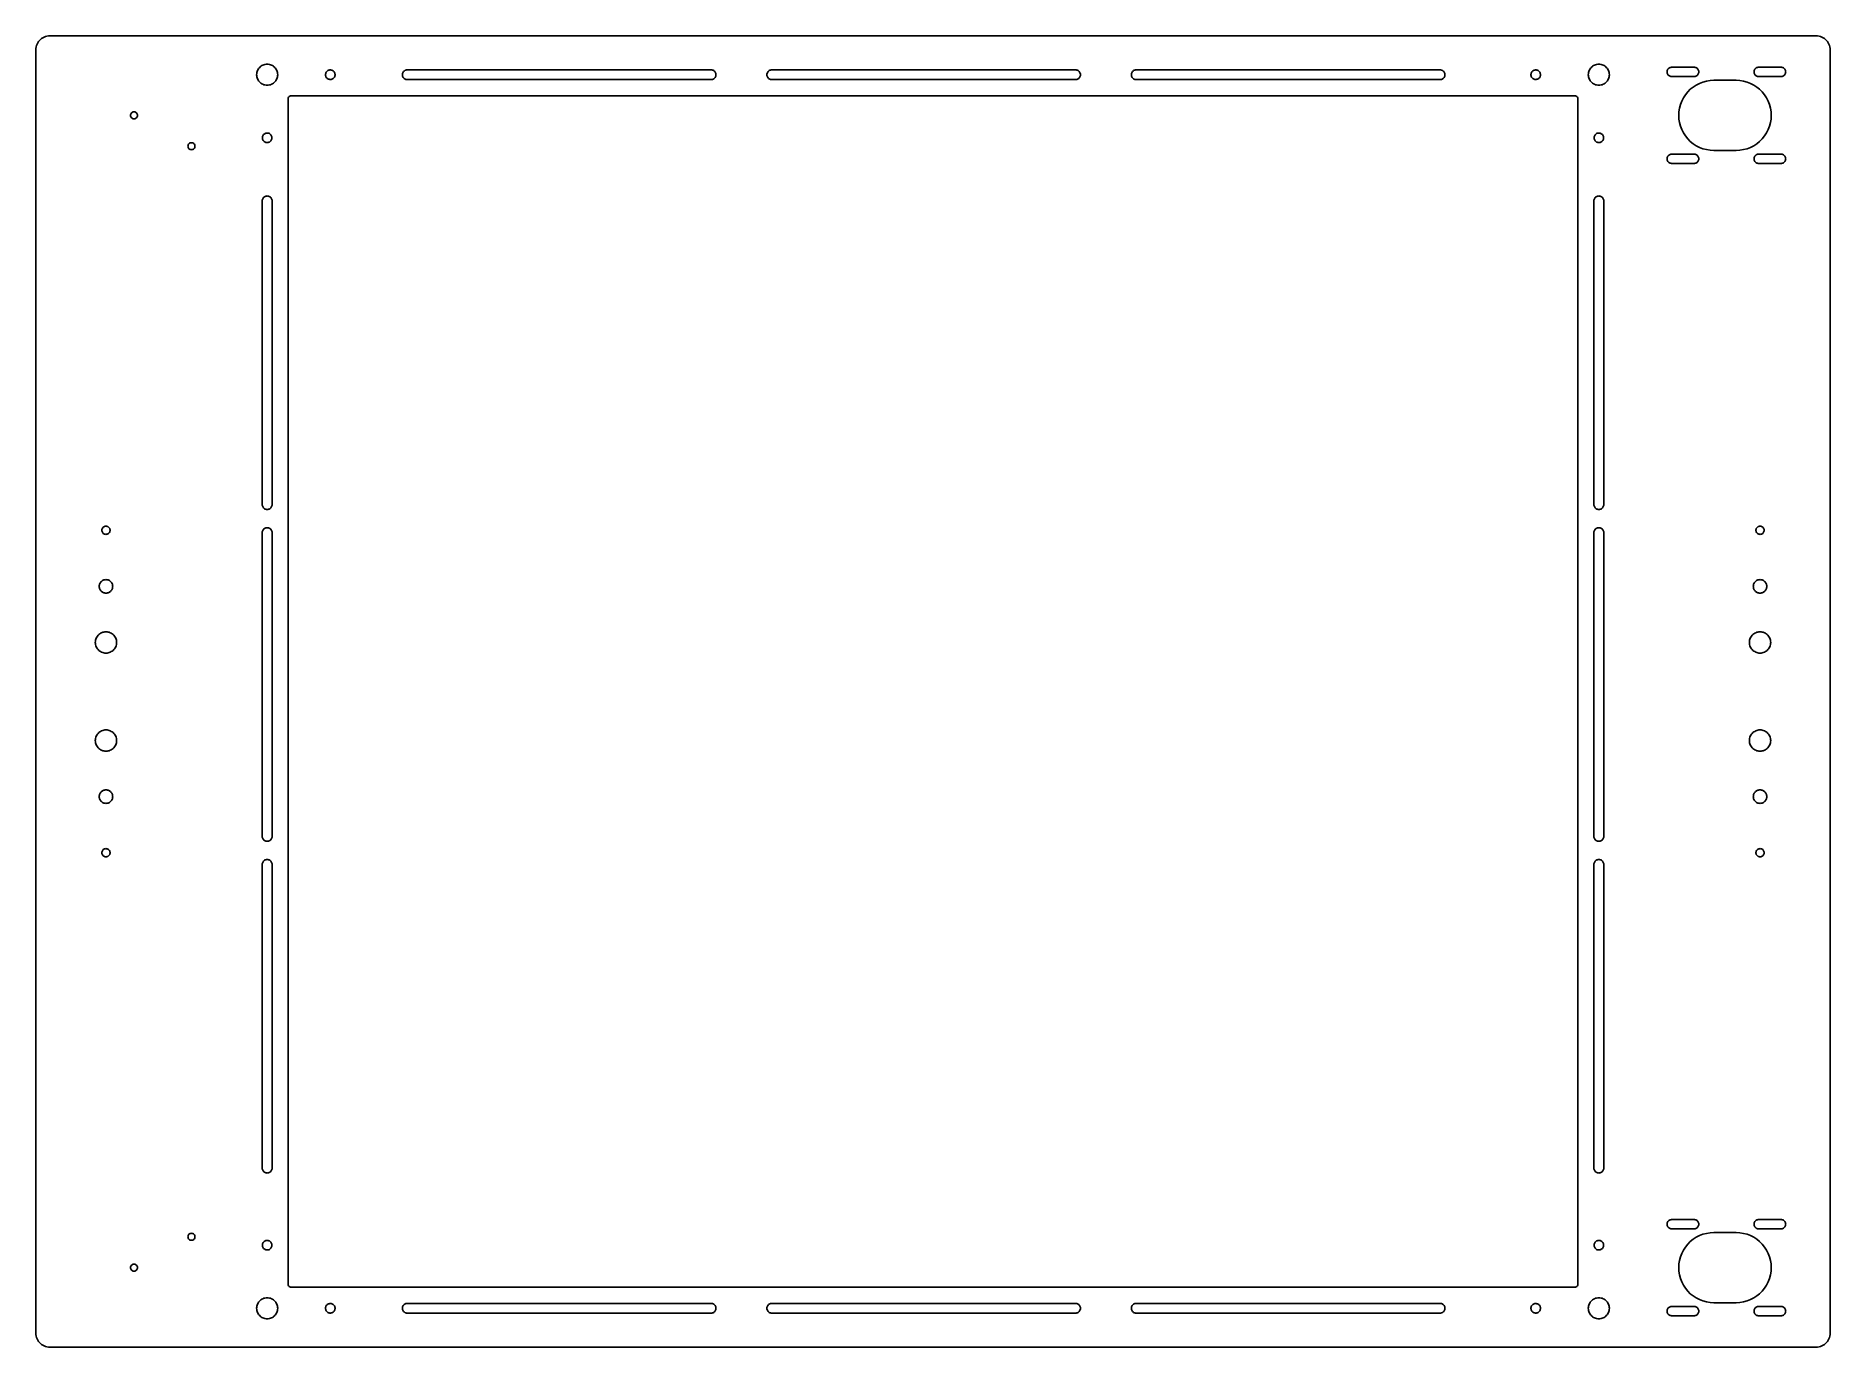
# Model space of a CAD drawing. Header units: metres. Extents: x -320 to 320, y -234 to 234.
import ezdxf

# ---------------------------------------------------------------- set-up
doc = ezdxf.new("R2010")
doc.units = ezdxf.units.M

msp = doc.modelspace()

# ---------------------------------------------------------------- linework, layer by layer
for p, q in [((-319.568, 230.884), (-319.755, 230.395)), ((-319.33, 231.35), (-319.568, 230.884)), ((-319.045, 231.789), (-319.33, 231.35)), ((-318.716, 232.196), (-319.045, 231.789)), ((-318.346, 232.566), (-318.716, 232.196)), ((-317.939, 232.895), (-318.346, 232.566)), ((-317.5, 233.18), (-317.939, 232.895)), ((-317.034, 233.418), (-317.5, 233.18)), ((-316.545, 233.605), (-317.034, 233.418)), ((-316.04, 233.741), (-316.545, 233.605)), ((-315.523, 233.823), (-316.04, 233.741)), ((-315, 233.85), (-315.523, 233.823)), ((315, 233.85), (-315, 233.85)), ((315.523, 233.823), (315, 233.85)), ((316.04, 233.741), (315.523, 233.823)), ((316.545, 233.605), (316.04, 233.741)), ((317.034, 233.418), (316.545, 233.605)), ((317.5, 233.18), (317.034, 233.418)), ((317.939, 232.895), (317.5, 233.18)), ((318.346, 232.566), (317.939, 232.895)), ((318.716, 232.196), (318.346, 232.566)), ((319.045, 231.789), (318.716, 232.196)), ((319.33, 231.35), (319.045, 231.789)), ((319.568, 230.884), (319.33, 231.35)), ((319.755, 230.395), (319.568, 230.884)), ((-319.973, 229.373), (-320, 228.85)), ((-320, 228.85), (-320, -228.85)), ((-319.891, 229.89), (-319.973, 229.373)), ((-319.755, 230.395), (-319.891, 229.89)), ((319.891, 229.89), (319.755, 230.395)), ((319.973, 229.373), (319.891, 229.89)), ((320, 228.85), (319.973, 229.373)), ((320, -228.85), (320, 228.85)), ((-241.25, 220), (-241.229, 220.392)), ((-241.229, 219.608), (-241.25, 220)), ((-241.229, 220.392), (-241.168, 220.78)), ((-241.168, 219.22), (-241.229, 219.608)), ((-241.168, 220.78), (-241.066, 221.159)), ((-241.066, 218.841), (-241.168, 219.22)), ((-241.066, 221.159), (-240.926, 221.525)), ((-240.926, 218.475), (-241.066, 218.841)), ((-240.926, 221.525), (-240.748, 221.875)), ((-240.748, 218.125), (-240.926, 218.475)), ((-240.748, 221.875), (-240.534, 222.204)), ((-240.534, 217.796), (-240.748, 218.125)), ((-240.534, 222.204), (-240.287, 222.509)), ((-240.287, 217.491), (-240.534, 217.796)), ((-240.287, 222.509), (-240.009, 222.787)), ((-240.009, 222.787), (-239.704, 223.034)), ((-239.704, 223.034), (-239.375, 223.248)), ((-239.375, 223.248), (-239.025, 223.426)), ((-239.025, 223.426), (-238.659, 223.566)), ((-238.659, 223.566), (-238.28, 223.668)), ((-238.28, 223.668), (-237.892, 223.729)), ((-237.892, 223.729), (-237.5, 223.75)), ((-237.5, 223.75), (-237.108, 223.729)), ((-237.108, 223.729), (-236.72, 223.668)), ((-236.72, 223.668), (-236.341, 223.566)), ((-236.341, 223.566), (-235.975, 223.426)), ((-235.975, 223.426), (-235.625, 223.248)), ((-235.625, 223.248), (-235.296, 223.034)), ((-235.296, 223.034), (-234.991, 222.787)), ((-234.991, 222.787), (-234.713, 222.509)), ((-234.713, 222.509), (-234.466, 222.204)), ((-234.466, 217.796), (-234.713, 217.491)), ((-234.466, 222.204), (-234.252, 221.875)), ((-234.252, 218.125), (-234.466, 217.796)), ((-234.252, 221.875), (-234.074, 221.525)), ((-234.074, 218.475), (-234.252, 218.125)), ((-234.074, 221.525), (-233.934, 221.159)), ((-233.934, 218.841), (-234.074, 218.475)), ((-233.934, 221.159), (-233.832, 220.78)), ((-233.832, 219.22), (-233.934, 218.841)), ((-233.832, 220.78), (-233.771, 220.392)), ((-233.771, 219.608), (-233.832, 219.22)), ((-233.771, 220.392), (-233.75, 220)), ((-233.75, 220), (-233.771, 219.608)), ((-216.7, 220), (-216.682, 220.248)), ((-216.682, 219.752), (-216.7, 220)), ((-216.682, 220.248), (-216.628, 220.49)), ((-216.628, 219.51), (-216.682, 219.752)), ((-216.628, 220.49), (-216.539, 220.722)), ((-216.539, 219.278), (-216.628, 219.51)), ((-216.539, 220.722), (-216.418, 220.938)), ((-216.418, 219.062), (-216.539, 219.278)), ((-216.418, 220.938), (-216.266, 221.134)), ((-216.266, 218.866), (-216.418, 219.062)), ((-216.266, 221.134), (-216.087, 221.307)), ((-216.087, 218.693), (-216.266, 218.866)), ((-216.087, 221.307), (-215.886, 221.451)), ((-215.886, 218.549), (-216.087, 218.693)), ((-215.886, 221.451), (-215.665, 221.565)), ((-215.665, 218.435), (-215.886, 218.549)), ((-215.665, 221.565), (-215.43, 221.645)), ((-215.43, 218.355), (-215.665, 218.435)), ((-215.43, 221.645), (-215.186, 221.69)), ((-215.186, 218.31), (-215.43, 218.355)), ((-215.186, 221.69), (-214.938, 221.699)), ((-214.938, 218.301), (-215.186, 218.31)), ((-214.938, 221.699), (-214.691, 221.672)), ((-214.691, 218.328), (-214.938, 218.301)), ((-214.691, 221.672), (-214.451, 221.609)), ((-214.451, 218.391), (-214.691, 218.328)), ((-214.451, 221.609), (-214.223, 221.512)), ((-214.223, 218.488), (-214.451, 218.391)), ((-214.223, 221.512), (-214.011, 221.383)), ((-214.011, 218.617), (-214.223, 218.488)), ((-214.011, 221.383), (-213.82, 221.224)), ((-213.82, 218.776), (-214.011, 218.617)), ((-213.82, 221.224), (-213.654, 221.039)), ((-213.654, 218.961), (-213.82, 218.776)), ((-213.654, 221.039), (-213.518, 220.832)), ((-213.518, 219.168), (-213.654, 218.961)), ((-213.518, 220.832), (-213.412, 220.607)), ((-213.412, 219.393), (-213.518, 219.168)), ((-213.412, 220.607), (-213.341, 220.37)), ((-213.341, 219.63), (-213.412, 219.393)), ((-213.341, 220.37), (-213.305, 220.124)), ((-213.305, 219.876), (-213.341, 219.63)), ((-213.305, 220.124), (-213.305, 219.876)), ((-189.25, 220), (-189.232, 220.249)), ((-189.232, 219.751), (-189.25, 220)), ((-189.232, 220.249), (-189.179, 220.493)), ((-189.179, 219.507), (-189.232, 219.751)), ((-189.179, 220.493), (-189.092, 220.727)), ((-189.092, 219.273), (-189.179, 219.507)), ((-189.092, 220.727), (-188.972, 220.946)), ((-188.972, 219.054), (-189.092, 219.273)), ((-188.972, 220.946), (-188.823, 221.146)), ((-188.823, 218.854), (-188.972, 219.054)), ((-188.823, 221.146), (-188.646, 221.323)), ((-188.646, 218.677), (-188.823, 218.854)), ((-188.646, 221.323), (-188.446, 221.472)), ((-188.446, 218.528), (-188.646, 218.677)), ((-188.446, 221.472), (-188.227, 221.592)), ((-188.227, 218.408), (-188.446, 218.528)), ((-188.227, 221.592), (-187.993, 221.679)), ((-187.993, 218.321), (-188.227, 218.408)), ((-187.993, 221.679), (-187.749, 221.732)), ((-187.749, 218.268), (-187.993, 218.321)), ((-187.749, 221.732), (-187.5, 221.75)), ((-187.5, 218.25), (-187.749, 218.268)), ((-187.5, 221.75), (-79.1667, 221.75)), ((-79.1667, 218.25), (-187.5, 218.25)), ((-79.1667, 221.75), (-78.9176, 221.732)), ((-78.9176, 218.268), (-79.1667, 218.25)), ((-78.9176, 221.732), (-78.6736, 221.679)), ((-78.6736, 218.321), (-78.9176, 218.268)), ((-78.6736, 221.679), (-78.4397, 221.592)), ((-78.4397, 218.408), (-78.6736, 218.321)), ((-78.4397, 221.592), (-78.2205, 221.472)), ((-78.2205, 218.528), (-78.4397, 218.408)), ((-78.2205, 221.472), (-78.0207, 221.323)), ((-78.0207, 218.677), (-78.2205, 218.528)), ((-78.0207, 221.323), (-77.8441, 221.146)), ((-77.8441, 218.854), (-78.0207, 218.677)), ((-77.8441, 221.146), (-77.6945, 220.946)), ((-77.6945, 219.054), (-77.8441, 218.854)), ((-77.6945, 220.946), (-77.5748, 220.727)), ((-77.5748, 219.273), (-77.6945, 219.054)), ((-77.5748, 220.727), (-77.4875, 220.493)), ((-77.4875, 219.507), (-77.5748, 219.273)), ((-77.4875, 220.493), (-77.4345, 220.249)), ((-77.4345, 219.751), (-77.4875, 219.507)), ((-77.4345, 220.249), (-77.4167, 220)), ((-77.4167, 220), (-77.4345, 219.751)), ((-59.25, 220), (-59.2322, 220.249)), ((-59.2322, 219.751), (-59.25, 220)), ((-59.2322, 220.249), (-59.1791, 220.493)), ((-59.1791, 219.507), (-59.2322, 219.751)), ((-59.1791, 220.493), (-59.0918, 220.727)), ((-59.0918, 219.273), (-59.1791, 219.507)), ((-59.0918, 220.727), (-58.9722, 220.946)), ((-58.9722, 219.054), (-59.0918, 219.273)), ((-58.9722, 220.946), (-58.8226, 221.146)), ((-58.8226, 218.854), (-58.9722, 219.054)), ((-58.8226, 221.146), (-58.646, 221.323)), ((-58.646, 218.677), (-58.8226, 218.854)), ((-58.646, 221.323), (-58.4461, 221.472)), ((-58.4461, 218.528), (-58.646, 218.677)), ((-58.4461, 221.472), (-58.227, 221.592)), ((-58.227, 218.408), (-58.4461, 218.528)), ((-58.227, 221.592), (-57.993, 221.679)), ((-57.993, 218.321), (-58.227, 218.408)), ((-57.993, 221.679), (-57.749, 221.732)), ((-57.749, 218.268), (-57.993, 218.321)), ((-57.749, 221.732), (-57.5, 221.75)), ((-57.5, 218.25), (-57.749, 218.268)), ((-57.5, 221.75), (50.8333, 221.75)), ((50.8333, 218.25), (-57.5, 218.25)), ((50.8333, 221.75), (51.0824, 221.732)), ((51.0824, 218.268), (50.8333, 218.25)), ((51.0824, 221.732), (51.3264, 221.679)), ((51.3264, 218.321), (51.0824, 218.268)), ((51.3264, 221.679), (51.5603, 221.592)), ((51.5603, 218.408), (51.3264, 218.321)), ((51.5603, 221.592), (51.7794, 221.472)), ((51.7794, 218.528), (51.5603, 218.408)), ((51.7794, 221.472), (51.9793, 221.323)), ((51.9793, 218.677), (51.7794, 218.528)), ((51.9793, 221.323), (52.1559, 221.146)), ((52.1559, 218.854), (51.9793, 218.677)), ((52.1559, 221.146), (52.3055, 220.946)), ((52.3055, 219.054), (52.1559, 218.854)), ((52.3055, 220.946), (52.4252, 220.727)), ((52.4252, 219.273), (52.3055, 219.054)), ((52.4252, 220.727), (52.5124, 220.493)), ((52.5124, 219.507), (52.4252, 219.273)), ((52.5124, 220.493), (52.5655, 220.249)), ((52.5655, 219.751), (52.5124, 219.507)), ((52.5655, 220.249), (52.5833, 220)), ((52.5833, 220), (52.5655, 219.751)), ((70.75, 220), (70.7678, 220.249)), ((70.7678, 219.751), (70.75, 220)), ((70.7678, 220.249), (70.8209, 220.493)), ((70.8209, 219.507), (70.7678, 219.751)), ((70.8209, 220.493), (70.9081, 220.727)), ((70.9081, 219.273), (70.8209, 219.507)), ((70.9081, 220.727), (71.0278, 220.946)), ((71.0278, 219.054), (70.9081, 219.273)), ((71.0278, 220.946), (71.1774, 221.146)), ((71.1774, 218.854), (71.0278, 219.054)), ((71.1774, 221.146), (71.354, 221.323)), ((71.354, 218.677), (71.1774, 218.854)), ((71.354, 221.323), (71.5539, 221.472)), ((71.5539, 218.528), (71.354, 218.677)), ((71.5539, 221.472), (71.773, 221.592)), ((71.773, 218.408), (71.5539, 218.528)), ((71.773, 221.592), (72.007, 221.679)), ((72.007, 218.321), (71.773, 218.408)), ((72.007, 221.679), (72.2509, 221.732)), ((72.2509, 218.268), (72.007, 218.321)), ((72.2509, 221.732), (72.5, 221.75)), ((72.5, 218.25), (72.2509, 218.268)), ((72.5, 221.75), (180.833, 221.75)), ((180.833, 218.25), (72.5, 218.25)), ((180.833, 221.75), (181.082, 221.732)), ((181.082, 218.268), (180.833, 218.25)), ((181.082, 221.732), (181.326, 221.679)), ((181.326, 218.321), (181.082, 218.268)), ((181.326, 221.679), (181.56, 221.592)), ((181.56, 218.408), (181.326, 218.321)), ((181.56, 221.592), (181.779, 221.472)), ((181.779, 218.528), (181.56, 218.408)), ((181.779, 221.472), (181.979, 221.323)), ((181.979, 218.677), (181.779, 218.528)), ((181.979, 221.323), (182.156, 221.146)), ((182.156, 218.854), (181.979, 218.677)), ((182.156, 221.146), (182.306, 220.946)), ((182.306, 219.054), (182.156, 218.854)), ((182.306, 220.946), (182.425, 220.727)), ((182.425, 219.273), (182.306, 219.054)), ((182.425, 220.727), (182.512, 220.493)), ((182.512, 219.507), (182.425, 219.273)), ((182.512, 220.493), (182.566, 220.249)), ((182.566, 219.751), (182.512, 219.507)), ((182.566, 220.249), (182.583, 220)), ((182.583, 220), (182.566, 219.751)), ((213.305, 220.124), (213.341, 220.37)), ((213.305, 219.876), (213.305, 220.124)), ((213.341, 219.63), (213.305, 219.876)), ((213.341, 220.37), (213.412, 220.607)), ((213.412, 219.393), (213.341, 219.63)), ((213.412, 220.607), (213.518, 220.832)), ((213.518, 219.168), (213.412, 219.393)), ((213.518, 220.832), (213.654, 221.039)), ((213.654, 218.961), (213.518, 219.168)), ((213.654, 221.039), (213.82, 221.224)), ((213.82, 218.776), (213.654, 218.961)), ((213.82, 221.224), (214.011, 221.383)), ((214.011, 218.617), (213.82, 218.776)), ((214.011, 221.383), (214.223, 221.512)), ((214.223, 218.488), (214.011, 218.617)), ((214.223, 221.512), (214.451, 221.609)), ((214.451, 218.391), (214.223, 218.488)), ((214.451, 221.609), (214.691, 221.672)), ((214.691, 218.328), (214.451, 218.391)), ((214.691, 221.672), (214.938, 221.699)), ((214.938, 218.301), (214.691, 218.328)), ((214.938, 221.699), (215.186, 221.69)), ((215.186, 218.31), (214.938, 218.301)), ((215.186, 221.69), (215.43, 221.645)), ((215.43, 218.355), (215.186, 218.31)), ((215.43, 221.645), (215.665, 221.565)), ((215.665, 218.435), (215.43, 218.355)), ((215.665, 221.565), (215.886, 221.451)), ((215.886, 218.549), (215.665, 218.435)), ((215.886, 221.451), (216.087, 221.307)), ((216.087, 218.693), (215.886, 218.549)), ((216.087, 221.307), (216.266, 221.134)), ((216.266, 218.866), (216.087, 218.693)), ((216.266, 221.134), (216.418, 220.938)), ((216.418, 219.062), (216.266, 218.866)), ((216.418, 220.938), (216.539, 220.722)), ((216.539, 219.278), (216.418, 219.062)), ((216.539, 220.722), (216.628, 220.49)), ((216.628, 219.51), (216.539, 219.278)), ((216.628, 220.49), (216.682, 220.248)), ((216.682, 219.752), (216.628, 219.51)), ((216.682, 220.248), (216.7, 220)), ((216.7, 220), (216.682, 219.752)), ((233.75, 220), (233.771, 220.392)), ((233.771, 219.608), (233.75, 220)), ((233.771, 220.392), (233.832, 220.78)), ((233.832, 219.22), (233.771, 219.608)), ((233.832, 220.78), (233.934, 221.159)), ((233.934, 218.841), (233.832, 219.22)), ((233.934, 221.159), (234.074, 221.525)), ((234.074, 218.475), (233.934, 218.841)), ((234.074, 221.525), (234.252, 221.875)), ((234.252, 218.125), (234.074, 218.475)), ((234.252, 221.875), (234.466, 222.204)), ((234.466, 217.796), (234.252, 218.125)), ((234.466, 222.204), (234.713, 222.509)), ((234.713, 217.491), (234.466, 217.796)), ((234.713, 222.509), (234.991, 222.787)), ((234.991, 222.787), (235.296, 223.034)), ((235.296, 223.034), (235.625, 223.248)), ((235.625, 223.248), (235.975, 223.426)), ((235.975, 223.426), (236.341, 223.566)), ((236.341, 223.566), (236.72, 223.668)), ((236.72, 223.668), (237.108, 223.729)), ((237.108, 223.729), (237.5, 223.75)), ((237.5, 223.75), (237.892, 223.729)), ((237.892, 223.729), (238.28, 223.668)), ((238.28, 223.668), (238.659, 223.566)), ((238.659, 223.566), (239.025, 223.426)), ((239.025, 223.426), (239.375, 223.248)), ((239.375, 223.248), (239.704, 223.034)), ((239.704, 223.034), (240.009, 222.787)), ((240.009, 222.787), (240.287, 222.509)), ((240.287, 222.509), (240.534, 222.204)), ((240.534, 217.796), (240.287, 217.491)), ((240.534, 222.204), (240.748, 221.875)), ((240.748, 218.125), (240.534, 217.796)), ((240.748, 221.875), (240.926, 221.525)), ((240.926, 218.475), (240.748, 218.125)), ((240.926, 221.525), (241.066, 221.159)), ((241.066, 218.841), (240.926, 218.475)), ((241.066, 221.159), (241.168, 220.78)), ((241.168, 219.22), (241.066, 218.841)), ((241.168, 220.78), (241.229, 220.392)), ((241.229, 219.608), (241.168, 219.22)), ((241.229, 220.392), (241.25, 220)), ((241.25, 220), (241.229, 219.608)), ((261.85, 221), (261.868, 221.246)), ((261.868, 220.754), (261.85, 221)), ((261.868, 221.246), (261.923, 221.486)), ((261.923, 220.514), (261.868, 220.754)), ((261.923, 221.486), (262.013, 221.716)), ((262.013, 220.284), (261.923, 220.514)), ((262.013, 221.716), (262.137, 221.929)), ((262.137, 220.071), (262.013, 220.284)), ((262.137, 221.929), (262.29, 222.122)), ((262.29, 219.878), (262.137, 220.071)), ((262.29, 222.122), (262.471, 222.29)), ((262.471, 219.71), (262.29, 219.878)), ((262.471, 222.29), (262.675, 222.429)), ((262.675, 219.571), (262.471, 219.71)), ((262.675, 222.429), (262.897, 222.536)), ((262.897, 219.464), (262.675, 219.571)), ((262.897, 222.536), (263.133, 222.609)), ((263.133, 219.391), (262.897, 219.464)), ((263.133, 222.609), (263.377, 222.645)), ((263.377, 219.355), (263.133, 219.391)), ((263.377, 222.645), (271.623, 222.645)), ((271.623, 219.355), (263.377, 219.355)), ((271.623, 222.645), (271.867, 222.609)), ((271.867, 219.391), (271.623, 219.355)), ((271.867, 222.609), (272.103, 222.536)), ((272.103, 219.464), (271.867, 219.391)), ((272.103, 222.536), (272.325, 222.429)), ((272.325, 219.571), (272.103, 219.464)), ((272.325, 222.429), (272.529, 222.29)), ((272.529, 219.71), (272.325, 219.571)), ((272.529, 222.29), (272.71, 222.122)), ((272.71, 219.878), (272.529, 219.71)), ((272.71, 222.122), (272.863, 221.929)), ((272.863, 220.071), (272.71, 219.878)), ((272.863, 221.929), (272.987, 221.716)), ((272.987, 220.284), (272.863, 220.071)), ((272.987, 221.716), (273.077, 221.486)), ((273.077, 220.514), (272.987, 220.284)), ((273.077, 221.486), (273.132, 221.246)), ((273.132, 220.754), (273.077, 220.514)), ((273.132, 221.246), (273.15, 221)), ((273.15, 221), (273.132, 220.754)), ((274.637, 217.388), (275.901, 217.727)), ((275.901, 217.727), (277.193, 217.932)), ((277.193, 217.932), (278.5, 218)), ((278.5, 218), (286.5, 218)), ((286.5, 218), (287.807, 217.932)), ((287.807, 217.932), (289.099, 217.727)), ((289.099, 217.727), (290.363, 217.388)), ((292.85, 221), (292.868, 221.246)), ((292.868, 220.754), (292.85, 221)), ((292.868, 221.246), (292.923, 221.486)), ((292.923, 220.514), (292.868, 220.754)), ((292.923, 221.486), (293.013, 221.716)), ((293.013, 220.284), (292.923, 220.514)), ((293.013, 221.716), (293.137, 221.929)), ((293.137, 220.071), (293.013, 220.284)), ((293.137, 221.929), (293.29, 222.122)), ((293.29, 219.878), (293.137, 220.071)), ((293.29, 222.122), (293.471, 222.29)), ((293.471, 219.71), (293.29, 219.878)), ((293.471, 222.29), (293.675, 222.429)), ((293.675, 219.571), (293.471, 219.71)), ((293.675, 222.429), (293.897, 222.536)), ((293.897, 219.464), (293.675, 219.571)), ((293.897, 222.536), (294.133, 222.609)), ((294.133, 219.391), (293.897, 219.464)), ((294.133, 222.609), (294.377, 222.645)), ((294.377, 219.355), (294.133, 219.391)), ((294.377, 222.645), (302.623, 222.645)), ((302.623, 219.355), (294.377, 219.355)), ((302.623, 222.645), (302.867, 222.609)), ((302.867, 219.391), (302.623, 219.355)), ((302.867, 222.609), (303.103, 222.536)), ((303.103, 219.464), (302.867, 219.391)), ((303.103, 222.536), (303.325, 222.429)), ((303.325, 219.571), (303.103, 219.464)), ((303.325, 222.429), (303.529, 222.29)), ((303.529, 219.71), (303.325, 219.571)), ((303.529, 222.29), (303.71, 222.122)), ((303.71, 219.878), (303.529, 219.71)), ((303.71, 222.122), (303.863, 221.929)), ((303.863, 220.071), (303.71, 219.878)), ((303.863, 221.929), (303.987, 221.716)), ((303.987, 220.284), (303.863, 220.071)), ((303.987, 221.716), (304.077, 221.486)), ((304.077, 220.514), (303.987, 220.284)), ((304.077, 221.486), (304.132, 221.246)), ((304.132, 220.754), (304.077, 220.514)), ((304.132, 221.246), (304.15, 221)), ((304.15, 221), (304.132, 220.754)), ((-240.009, 217.213), (-240.287, 217.491)), ((-239.704, 216.966), (-240.009, 217.213)), ((-239.375, 216.752), (-239.704, 216.966)), ((-239.025, 216.574), (-239.375, 216.752)), ((-238.659, 216.434), (-239.025, 216.574)), ((-238.28, 216.332), (-238.659, 216.434)), ((-237.892, 216.271), (-238.28, 216.332)), ((-237.5, 216.25), (-237.892, 216.271)), ((-237.108, 216.271), (-237.5, 216.25)), ((-236.72, 216.332), (-237.108, 216.271)), ((-236.341, 216.434), (-236.72, 216.332)), ((-235.975, 216.574), (-236.341, 216.434)), ((-235.625, 216.752), (-235.975, 216.574)), ((-235.296, 216.966), (-235.625, 216.752)), ((-234.991, 217.213), (-235.296, 216.966)), ((-234.713, 217.491), (-234.991, 217.213)), ((-230, 211.5), (-229.975, 211.723)), ((-230, -211.5), (-230, 211.5)), ((-229.975, 211.723), (-229.901, 211.934)), ((-229.901, 211.934), (-229.782, 212.123)), ((-229.782, 212.123), (-229.623, 212.282)), ((-229.623, 212.282), (-229.434, 212.401)), ((-229.434, 212.401), (-229.223, 212.475)), ((-229.223, 212.475), (-229, 212.5)), ((-229, 212.5), (229, 212.5)), ((229, 212.5), (229.223, 212.475)), ((229.223, 212.475), (229.434, 212.401)), ((229.434, 212.401), (229.623, 212.282)), ((229.623, 212.282), (229.782, 212.123)), ((229.782, 212.123), (229.901, 211.934)), ((229.901, 211.934), (229.975, 211.723)), ((229.975, 211.723), (230, 211.5)), ((230, 211.5), (230, -211.5)), ((234.991, 217.213), (234.713, 217.491)), ((235.296, 216.966), (234.991, 217.213)), ((235.625, 216.752), (235.296, 216.966)), ((235.975, 216.574), (235.625, 216.752)), ((236.341, 216.434), (235.975, 216.574)), ((236.72, 216.332), (236.341, 216.434)), ((237.108, 216.271), (236.72, 216.332)), ((237.5, 216.25), (237.108, 216.271)), ((237.892, 216.271), (237.5, 216.25)), ((238.28, 216.332), (237.892, 216.271)), ((238.659, 216.434), (238.28, 216.332)), ((239.025, 216.574), (238.659, 216.434)), ((239.375, 216.752), (239.025, 216.574)), ((239.704, 216.966), (239.375, 216.752)), ((240.009, 217.213), (239.704, 216.966)), ((240.287, 217.491), (240.009, 217.213)), ((267.081, 210.584), (267.675, 211.75)), ((267.675, 211.75), (268.387, 212.847)), ((268.387, 212.847), (269.211, 213.864)), ((269.211, 213.864), (270.136, 214.789)), ((270.136, 214.789), (271.153, 215.613)), ((271.153, 215.613), (272.25, 216.325)), ((272.25, 216.325), (273.416, 216.919)), ((273.416, 216.919), (274.637, 217.388)), ((290.363, 217.388), (291.584, 216.919)), ((291.584, 216.919), (292.75, 216.325)), ((292.75, 216.325), (293.847, 215.613)), ((293.847, 215.613), (294.864, 214.789)), ((294.864, 214.789), (295.789, 213.864)), ((295.789, 213.864), (296.613, 212.847)), ((296.613, 212.847), (297.325, 211.75)), ((297.325, 211.75), (297.919, 210.584)), ((-286.25, 205.5), (-286.226, 205.744)), ((-286.226, 205.256), (-286.25, 205.5)), ((-286.226, 205.744), (-286.155, 205.978)), ((-286.155, 205.022), (-286.226, 205.256)), ((-286.155, 205.978), (-286.039, 206.194)), ((-286.039, 204.806), (-286.155, 205.022)), ((-286.039, 206.194), (-285.884, 206.384)), ((-285.884, 204.616), (-286.039, 204.806)), ((-285.884, 206.384), (-285.694, 206.539)), ((-285.694, 206.539), (-285.478, 206.655)), ((-285.478, 206.655), (-285.244, 206.726)), ((-285.244, 206.726), (-285, 206.75)), ((-285, 206.75), (-284.756, 206.726)), ((-284.756, 206.726), (-284.522, 206.655)), ((-284.522, 206.655), (-284.306, 206.539)), ((-284.306, 206.539), (-284.116, 206.384)), ((-284.116, 206.384), (-283.961, 206.194)), ((-283.961, 204.806), (-284.116, 204.616)), ((-283.961, 206.194), (-283.845, 205.978)), ((-283.845, 205.022), (-283.961, 204.806)), ((-283.845, 205.978), (-283.774, 205.744)), ((-283.774, 205.256), (-283.845, 205.022)), ((-283.774, 205.744), (-283.75, 205.5)), ((-283.75, 205.5), (-283.774, 205.256)), ((266, 205.5), (266.068, 206.807)), ((266.068, 204.193), (266, 205.5)), ((266.068, 206.807), (266.273, 208.099)), ((266.273, 208.099), (266.612, 209.363)), ((266.612, 209.363), (267.081, 210.584)), ((297.919, 210.584), (298.388, 209.363)), ((298.388, 209.363), (298.727, 208.099)), ((298.727, 208.099), (298.932, 206.807)), ((298.932, 206.807), (299, 205.5)), ((299, 205.5), (298.932, 204.193)), ((-285.694, 204.461), (-285.884, 204.616)), ((-285.478, 204.345), (-285.694, 204.461)), ((-285.244, 204.274), (-285.478, 204.345)), ((-285, 204.25), (-285.244, 204.274)), ((-284.756, 204.274), (-285, 204.25)), ((-284.522, 204.345), (-284.756, 204.274)), ((-284.306, 204.461), (-284.522, 204.345)), ((-284.116, 204.616), (-284.306, 204.461)), ((-239.039, 198.222), (-238.918, 198.438)), ((-238.918, 198.438), (-238.766, 198.634)), ((-238.766, 198.634), (-238.587, 198.807)), ((-238.587, 198.807), (-238.386, 198.951)), ((-238.386, 198.951), (-238.165, 199.065)), ((-238.165, 199.065), (-237.93, 199.145)), ((-237.93, 199.145), (-237.686, 199.19)), ((-237.686, 199.19), (-237.438, 199.199)), ((-237.438, 199.199), (-237.191, 199.172)), ((-237.191, 199.172), (-236.951, 199.109)), ((-236.951, 199.109), (-236.723, 199.012)), ((-236.723, 199.012), (-236.511, 198.883)), ((-236.511, 198.883), (-236.32, 198.724)), ((-236.32, 198.724), (-236.154, 198.539)), ((-236.154, 198.539), (-236.018, 198.332)), ((236.018, 198.332), (236.154, 198.539)), ((236.154, 198.539), (236.32, 198.724)), ((236.32, 198.724), (236.511, 198.883)), ((236.511, 198.883), (236.723, 199.012)), ((236.723, 199.012), (236.951, 199.109)), ((236.951, 199.109), (237.191, 199.172)), ((237.191, 199.172), (237.438, 199.199)), ((237.438, 199.199), (237.686, 199.19)), ((237.686, 199.19), (237.93, 199.145)), ((237.93, 199.145), (238.165, 199.065)), ((238.165, 199.065), (238.386, 198.951)), ((238.386, 198.951), (238.587, 198.807)), ((238.587, 198.807), (238.766, 198.634)), ((238.766, 198.634), (238.918, 198.438)), ((238.918, 198.438), (239.039, 198.222)), ((266.273, 202.901), (266.068, 204.193)), ((266.612, 201.637), (266.273, 202.901)), ((267.081, 200.416), (266.612, 201.637)), ((267.675, 199.25), (267.081, 200.416)), ((268.387, 198.153), (267.675, 199.25)), ((297.325, 199.25), (296.613, 198.153)), ((297.919, 200.416), (297.325, 199.25)), ((298.388, 201.637), (297.919, 200.416)), ((298.727, 202.901), (298.388, 201.637)), ((298.932, 204.193), (298.727, 202.901)), ((-265.75, 194.5), (-265.726, 194.744)), ((-265.726, 194.256), (-265.75, 194.5)), ((-265.726, 194.744), (-265.655, 194.978)), ((-265.655, 194.022), (-265.726, 194.256)), ((-265.655, 194.978), (-265.539, 195.194)), ((-265.539, 193.806), (-265.655, 194.022)), ((-265.539, 195.194), (-265.384, 195.384)), ((-265.384, 193.616), (-265.539, 193.806)), ((-265.384, 195.384), (-265.194, 195.539)), ((-265.194, 193.461), (-265.384, 193.616)), ((-265.194, 195.539), (-264.978, 195.655)), ((-264.978, 193.345), (-265.194, 193.461)), ((-264.978, 195.655), (-264.744, 195.726)), ((-264.744, 193.274), (-264.978, 193.345)), ((-264.744, 195.726), (-264.5, 195.75)), ((-264.5, 193.25), (-264.744, 193.274)), ((-264.5, 195.75), (-264.256, 195.726)), ((-264.256, 193.274), (-264.5, 193.25)), ((-264.256, 195.726), (-264.022, 195.655)), ((-264.022, 193.345), (-264.256, 193.274)), ((-264.022, 195.655), (-263.806, 195.539)), ((-263.806, 193.461), (-264.022, 193.345)), ((-263.806, 195.539), (-263.616, 195.384)), ((-263.616, 193.616), (-263.806, 193.461)), ((-263.616, 195.384), (-263.461, 195.194)), ((-263.461, 193.806), (-263.616, 193.616)), ((-263.461, 195.194), (-263.345, 194.978)), ((-263.345, 194.022), (-263.461, 193.806)), ((-263.345, 194.978), (-263.274, 194.744)), ((-263.274, 194.256), (-263.345, 194.022)), ((-263.274, 194.744), (-263.25, 194.5)), ((-263.25, 194.5), (-263.274, 194.256)), ((-239.2, 197.5), (-239.182, 197.748)), ((-239.182, 197.252), (-239.2, 197.5)), ((-239.182, 197.748), (-239.128, 197.99)), ((-239.128, 197.01), (-239.182, 197.252)), ((-239.128, 197.99), (-239.039, 198.222)), ((-239.039, 196.778), (-239.128, 197.01)), ((-238.918, 196.562), (-239.039, 196.778)), ((-238.766, 196.366), (-238.918, 196.562)), ((-238.587, 196.193), (-238.766, 196.366)), ((-238.386, 196.049), (-238.587, 196.193)), ((-238.165, 195.935), (-238.386, 196.049)), ((-237.93, 195.855), (-238.165, 195.935)), ((-237.686, 195.81), (-237.93, 195.855)), ((-237.438, 195.801), (-237.686, 195.81)), ((-237.191, 195.828), (-237.438, 195.801)), ((-236.951, 195.891), (-237.191, 195.828)), ((-236.723, 195.988), (-236.951, 195.891)), ((-236.511, 196.117), (-236.723, 195.988)), ((-236.32, 196.276), (-236.511, 196.117)), ((-236.154, 196.461), (-236.32, 196.276)), ((-236.018, 196.668), (-236.154, 196.461)), ((-236.018, 198.332), (-235.912, 198.107)), ((-235.912, 196.893), (-236.018, 196.668)), ((-235.912, 198.107), (-235.841, 197.87)), ((-235.841, 197.13), (-235.912, 196.893)), ((-235.841, 197.87), (-235.805, 197.624)), ((-235.805, 197.376), (-235.841, 197.13)), ((-235.805, 197.624), (-235.805, 197.376)), ((235.805, 197.624), (235.841, 197.87)), ((235.805, 197.376), (235.805, 197.624)), ((235.841, 197.13), (235.805, 197.376)), ((235.841, 197.87), (235.912, 198.107)), ((235.912, 196.893), (235.841, 197.13)), ((235.912, 198.107), (236.018, 198.332)), ((236.018, 196.668), (235.912, 196.893)), ((236.154, 196.461), (236.018, 196.668)), ((236.32, 196.276), (236.154, 196.461)), ((236.511, 196.117), (236.32, 196.276)), ((236.723, 195.988), (236.511, 196.117)), ((236.951, 195.891), (236.723, 195.988)), ((237.191, 195.828), (236.951, 195.891)), ((237.438, 195.801), (237.191, 195.828)), ((237.686, 195.81), (237.438, 195.801)), ((237.93, 195.855), (237.686, 195.81)), ((238.165, 195.935), (237.93, 195.855)), ((238.386, 196.049), (238.165, 195.935)), ((238.587, 196.193), (238.386, 196.049)), ((238.766, 196.366), (238.587, 196.193)), ((238.918, 196.562), (238.766, 196.366)), ((239.039, 196.778), (238.918, 196.562)), ((239.039, 198.222), (239.128, 197.99)), ((239.128, 197.01), (239.039, 196.778)), ((239.128, 197.99), (239.182, 197.748)), ((239.182, 197.252), (239.128, 197.01)), ((239.182, 197.748), (239.2, 197.5)), ((239.2, 197.5), (239.182, 197.252)), ((269.211, 197.136), (268.387, 198.153)), ((270.136, 196.211), (269.211, 197.136)), ((271.153, 195.387), (270.136, 196.211)), ((272.25, 194.675), (271.153, 195.387)), ((273.416, 194.081), (272.25, 194.675)), ((274.637, 193.612), (273.416, 194.081)), ((275.901, 193.273), (274.637, 193.612)), ((277.193, 193.068), (275.901, 193.273)), ((278.5, 193), (277.193, 193.068)), ((286.5, 193), (278.5, 193)), ((287.807, 193.068), (286.5, 193)), ((289.099, 193.273), (287.807, 193.068)), ((290.363, 193.612), (289.099, 193.273)), ((291.584, 194.081), (290.363, 193.612)), ((292.75, 194.675), (291.584, 194.081)), ((293.847, 195.387), (292.75, 194.675)), ((294.864, 196.211), (293.847, 195.387)), ((295.789, 197.136), (294.864, 196.211)), ((296.613, 198.153), (295.789, 197.136)), ((261.85, 190), (261.868, 190.246)), ((261.868, 189.754), (261.85, 190)), ((261.868, 190.246), (261.923, 190.486)), ((261.923, 189.514), (261.868, 189.754)), ((261.923, 190.486), (262.013, 190.716)), ((262.013, 189.284), (261.923, 189.514)), ((262.013, 190.716), (262.137, 190.929)), ((262.137, 189.071), (262.013, 189.284)), ((262.137, 190.929), (262.29, 191.122)), ((262.29, 188.878), (262.137, 189.071)), ((262.29, 191.122), (262.471, 191.29)), ((262.471, 188.71), (262.29, 188.878)), ((262.471, 191.29), (262.675, 191.429)), ((262.675, 188.571), (262.471, 188.71)), ((262.675, 191.429), (262.897, 191.536)), ((262.897, 188.464), (262.675, 188.571)), ((262.897, 191.536), (263.133, 191.609)), ((263.133, 188.391), (262.897, 188.464)), ((263.133, 191.609), (263.377, 191.645)), ((263.377, 188.355), (263.133, 188.391)), ((263.377, 191.645), (271.623, 191.645)), ((271.623, 188.355), (263.377, 188.355)), ((271.623, 191.645), (271.867, 191.609)), ((271.867, 188.391), (271.623, 188.355)), ((271.867, 191.609), (272.103, 191.536)), ((272.103, 188.464), (271.867, 188.391)), ((272.103, 191.536), (272.325, 191.429)), ((272.325, 188.571), (272.103, 188.464)), ((272.325, 191.429), (272.529, 191.29)), ((272.529, 188.71), (272.325, 188.571)), ((272.529, 191.29), (272.71, 191.122)), ((272.71, 188.878), (272.529, 188.71)), ((272.71, 191.122), (272.863, 190.929)), ((272.863, 189.071), (272.71, 188.878)), ((272.863, 190.929), (272.987, 190.716)), ((272.987, 189.284), (272.863, 189.071)), ((272.987, 190.716), (273.077, 190.486)), ((273.077, 189.514), (272.987, 189.284)), ((273.077, 190.486), (273.132, 190.246)), ((273.132, 189.754), (273.077, 189.514)), ((273.132, 190.246), (273.15, 190)), ((273.15, 190), (273.132, 189.754)), ((292.85, 190), (292.868, 190.246)), ((292.868, 189.754), (292.85, 190)), ((292.868, 190.246), (292.923, 190.486)), ((292.923, 189.514), (292.868, 189.754)), ((292.923, 190.486), (293.013, 190.716)), ((293.013, 189.284), (292.923, 189.514)), ((293.013, 190.716), (293.137, 190.929)), ((293.137, 189.071), (293.013, 189.284)), ((293.137, 190.929), (293.29, 191.122)), ((293.29, 188.878), (293.137, 189.071)), ((293.29, 191.122), (293.471, 191.29)), ((293.471, 188.71), (293.29, 188.878)), ((293.471, 191.29), (293.675, 191.429)), ((293.675, 188.571), (293.471, 188.71)), ((293.675, 191.429), (293.897, 191.536)), ((293.897, 188.464), (293.675, 188.571)), ((293.897, 191.536), (294.133, 191.609)), ((294.133, 188.391), (293.897, 188.464)), ((294.133, 191.609), (294.377, 191.645)), ((294.377, 188.355), (294.133, 188.391)), ((294.377, 191.645), (302.623, 191.645)), ((302.623, 188.355), (294.377, 188.355)), ((302.623, 191.645), (302.867, 191.609)), ((302.867, 188.391), (302.623, 188.355)), ((302.867, 191.609), (303.103, 191.536)), ((303.103, 188.464), (302.867, 188.391)), ((303.103, 191.536), (303.325, 191.429)), ((303.325, 188.571), (303.103, 188.464)), ((303.325, 191.429), (303.529, 191.29)), ((303.529, 188.71), (303.325, 188.571)), ((303.529, 191.29), (303.71, 191.122)), ((303.71, 188.878), (303.529, 188.71)), ((303.71, 191.122), (303.863, 190.929)), ((303.863, 189.071), (303.71, 188.878)), ((303.863, 190.929), (303.987, 190.716)), ((303.987, 189.284), (303.863, 189.071)), ((303.987, 190.716), (304.077, 190.486)), ((304.077, 189.514), (303.987, 189.284)), ((304.077, 190.486), (304.132, 190.246)), ((304.132, 189.754), (304.077, 189.514)), ((304.132, 190.246), (304.15, 190)), ((304.15, 190), (304.132, 189.754)), ((-239.25, 175), (-239.232, 175.249)), ((-239.25, 66.6667), (-239.25, 175)), ((-239.232, 175.249), (-239.179, 175.493)), ((-239.179, 175.493), (-239.092, 175.727)), ((-239.092, 175.727), (-238.972, 175.946)), ((-238.972, 175.946), (-238.823, 176.146)), ((-238.823, 176.146), (-238.646, 176.323)), ((-238.646, 176.323), (-238.446, 176.472)), ((-238.446, 176.472), (-238.227, 176.592)), ((-238.227, 176.592), (-237.993, 176.679)), ((-237.993, 176.679), (-237.749, 176.732)), ((-237.749, 176.732), (-237.5, 176.75)), ((-237.5, 176.75), (-237.251, 176.732)), ((-237.251, 176.732), (-237.007, 176.679)), ((-237.007, 176.679), (-236.773, 176.592)), ((-236.773, 176.592), (-236.554, 176.472)), ((-236.554, 176.472), (-236.354, 176.323)), ((-236.354, 176.323), (-236.177, 176.146)), ((-236.177, 176.146), (-236.028, 175.946)), ((-236.028, 175.946), (-235.908, 175.727)), ((-235.908, 175.727), (-235.821, 175.493)), ((-235.821, 175.493), (-235.768, 175.249)), ((-235.768, 175.249), (-235.75, 175)), ((-235.75, 175), (-235.75, 66.6667)), ((235.75, 175), (235.768, 175.249)), ((235.75, 66.6667), (235.75, 175)), ((235.768, 175.249), (235.821, 175.493)), ((235.821, 175.493), (235.908, 175.727)), ((235.908, 175.727), (236.028, 175.946)), ((236.028, 175.946), (236.177, 176.146)), ((236.177, 176.146), (236.354, 176.323)), ((236.354, 176.323), (236.554, 176.472)), ((236.554, 176.472), (236.773, 176.592)), ((236.773, 176.592), (237.007, 176.679)), ((237.007, 176.679), (237.251, 176.732)), ((237.251, 176.732), (237.5, 176.75)), ((237.5, 176.75), (237.749, 176.732)), ((237.749, 176.732), (237.993, 176.679)), ((237.993, 176.679), (238.227, 176.592)), ((238.227, 176.592), (238.446, 176.472)), ((238.446, 176.472), (238.646, 176.323)), ((238.646, 176.323), (238.823, 176.146)), ((238.823, 176.146), (238.972, 175.946)), ((238.972, 175.946), (239.092, 175.727)), ((239.092, 175.727), (239.179, 175.493)), ((239.179, 175.493), (239.232, 175.249)), ((239.232, 175.249), (239.25, 175)), ((239.25, 175), (239.25, 66.6667)), ((-239.232, 66.4176), (-239.25, 66.6667)), ((-239.179, 66.1736), (-239.232, 66.4176)), ((-239.092, 65.9397), (-239.179, 66.1736)), ((-238.972, 65.7205), (-239.092, 65.9397)), ((-238.823, 65.5207), (-238.972, 65.7205)), ((-238.646, 65.3441), (-238.823, 65.5207)), ((-238.446, 65.1945), (-238.646, 65.3441)), ((-238.227, 65.0748), (-238.446, 65.1945)), ((-237.993, 64.9875), (-238.227, 65.0748)), ((-237.749, 64.9345), (-237.993, 64.9875)), ((-237.5, 64.9167), (-237.749, 64.9345)), ((-237.251, 64.9345), (-237.5, 64.9167)), ((-237.007, 64.9875), (-237.251, 64.9345)), ((-236.773, 65.0748), (-237.007, 64.9875)), ((-236.554, 65.1945), (-236.773, 65.0748)), ((-236.354, 65.3441), (-236.554, 65.1945)), ((-236.177, 65.5207), (-236.354, 65.3441)), ((-236.028, 65.7205), (-236.177, 65.5207)), ((-235.908, 65.9397), (-236.028, 65.7205)), ((-235.821, 66.1736), (-235.908, 65.9397)), ((-235.768, 66.4176), (-235.821, 66.1736)), ((-235.75, 66.6667), (-235.768, 66.4176)), ((235.768, 66.4176), (235.75, 66.6667)), ((235.821, 66.1736), (235.768, 66.4176)), ((235.908, 65.9397), (235.821, 66.1736)), ((236.028, 65.7205), (235.908, 65.9397)), ((236.177, 65.5207), (236.028, 65.7205)), ((236.354, 65.3441), (236.177, 65.5207)), ((236.554, 65.1945), (236.354, 65.3441)), ((236.773, 65.0748), (236.554, 65.1945)), ((237.007, 64.9875), (236.773, 65.0748)), ((237.251, 64.9345), (237.007, 64.9875)), ((237.5, 64.9167), (237.251, 64.9345)), ((237.749, 64.9345), (237.5, 64.9167)), ((237.993, 64.9875), (237.749, 64.9345)), ((238.227, 65.0748), (237.993, 64.9875)), ((238.446, 65.1945), (238.227, 65.0748)), ((238.646, 65.3441), (238.446, 65.1945)), ((238.823, 65.5207), (238.646, 65.3441)), ((238.972, 65.7205), (238.823, 65.5207)), ((239.092, 65.9397), (238.972, 65.7205)), ((239.179, 66.1736), (239.092, 65.9397)), ((239.232, 66.4176), (239.179, 66.1736)), ((239.25, 66.6667), (239.232, 66.4176)), ((-296.45, 57.5), (-296.429, 57.745)), ((-296.429, 57.745), (-296.367, 57.983)), ((-296.367, 57.983), (-296.266, 58.2072)), ((-296.266, 58.2072), (-296.128, 58.4109)), ((-296.128, 58.4109), (-295.958, 58.5885)), ((-295.958, 58.5885), (-295.76, 58.7347)), ((-295.76, 58.7347), (-295.541, 58.8454)), ((-295.541, 58.8454), (-295.305, 58.9174)), ((-295.305, 58.9174), (-295.062, 58.9487)), ((-295.062, 58.9487), (-294.816, 58.9382)), ((-294.816, 58.9382), (-294.575, 58.8864)), ((-294.575, 58.8864), (-294.347, 58.7947)), ((-294.347, 58.7947), (-294.138, 58.6658)), ((-294.138, 58.6658), (-293.953, 58.5033)), ((-293.953, 58.5033), (-293.799, 58.312)), ((-293.799, 58.312), (-293.679, 58.0972)), ((-293.679, 58.0972), (-293.597, 57.8654)), ((-293.597, 57.8654), (-293.555, 57.623)), ((-293.555, 57.623), (-293.555, 57.377)), ((-239.092, 57.3936), (-238.972, 57.6128)), ((-238.972, 57.6128), (-238.823, 57.8127)), ((-238.823, 57.8127), (-238.646, 57.9892)), ((-238.646, 57.9892), (-238.446, 58.1389)), ((-238.446, 58.1389), (-238.227, 58.2585)), ((-238.227, 58.2585), (-237.993, 58.3458)), ((-237.993, 58.3458), (-237.749, 58.3988)), ((-237.749, 58.3988), (-237.5, 58.4167)), ((-237.5, 58.4167), (-237.251, 58.3988)), ((-237.251, 58.3988), (-237.007, 58.3458)), ((-237.007, 58.3458), (-236.773, 58.2585)), ((-236.773, 58.2585), (-236.554, 58.1389)), ((-236.554, 58.1389), (-236.354, 57.9892)), ((-236.354, 57.9892), (-236.177, 57.8127)), ((-236.177, 57.8127), (-236.028, 57.6128)), ((-236.028, 57.6128), (-235.908, 57.3936)), ((235.908, 57.3936), (236.028, 57.6128)), ((236.028, 57.6128), (236.177, 57.8127)), ((236.177, 57.8127), (236.354, 57.9892)), ((236.354, 57.9892), (236.554, 58.1389)), ((236.554, 58.1389), (236.773, 58.2585)), ((236.773, 58.2585), (237.007, 58.3458)), ((237.007, 58.3458), (237.251, 58.3988)), ((237.251, 58.3988), (237.5, 58.4167)), ((237.5, 58.4167), (237.749, 58.3988)), ((237.749, 58.3988), (237.993, 58.3458)), ((237.993, 58.3458), (238.227, 58.2585)), ((238.227, 58.2585), (238.446, 58.1389)), ((238.446, 58.1389), (238.646, 57.9892)), ((238.646, 57.9892), (238.823, 57.8127)), ((238.823, 57.8127), (238.972, 57.6128)), ((238.972, 57.6128), (239.092, 57.3936)), ((293.555, 57.623), (293.597, 57.8654)), ((293.555, 57.377), (293.555, 57.623)), ((293.597, 57.8654), (293.679, 58.0972)), ((293.679, 58.0972), (293.799, 58.312)), ((293.799, 58.312), (293.953, 58.5033)), ((293.953, 58.5033), (294.138, 58.6658)), ((294.138, 58.6658), (294.347, 58.7947)), ((294.347, 58.7947), (294.575, 58.8864)), ((294.575, 58.8864), (294.816, 58.9382)), ((294.816, 58.9382), (295.062, 58.9487)), ((295.062, 58.9487), (295.305, 58.9174)), ((295.305, 58.9174), (295.541, 58.8454)), ((295.541, 58.8454), (295.76, 58.7347)), ((295.76, 58.7347), (295.958, 58.5885)), ((295.958, 58.5885), (296.128, 58.4109)), ((296.128, 58.4109), (296.266, 58.2072)), ((296.266, 58.2072), (296.367, 57.983)), ((296.367, 57.983), (296.429, 57.745)), ((296.429, 57.745), (296.45, 57.5)), ((-296.429, 57.2549), (-296.45, 57.5)), ((-296.367, 57.0169), (-296.429, 57.2549)), ((-296.266, 56.7928), (-296.367, 57.0169)), ((-296.128, 56.5891), (-296.266, 56.7928)), ((-295.958, 56.4115), (-296.128, 56.5891)), ((-295.76, 56.2653), (-295.958, 56.4115)), ((-295.541, 56.1546), (-295.76, 56.2653)), ((-295.305, 56.0825), (-295.541, 56.1546)), ((-295.062, 56.0513), (-295.305, 56.0825)), ((-294.816, 56.0617), (-295.062, 56.0513)), ((-294.575, 56.1136), (-294.816, 56.0617)), ((-294.347, 56.2052), (-294.575, 56.1136)), ((-294.138, 56.3342), (-294.347, 56.2052)), ((-293.953, 56.4967), (-294.138, 56.3342)), ((-293.799, 56.688), (-293.953, 56.4967)), ((-293.679, 56.9027), (-293.799, 56.688)), ((-293.597, 57.1346), (-293.679, 56.9027)), ((-293.555, 57.377), (-293.597, 57.1346)), ((-239.25, 56.6667), (-239.232, 56.9157)), ((-239.25, -51.6667), (-239.25, 56.6667)), ((-239.232, 56.9157), (-239.179, 57.1597)), ((-239.179, 57.1597), (-239.092, 57.3936)), ((-235.908, 57.3936), (-235.821, 57.1597)), ((-235.821, 57.1597), (-235.768, 56.9157)), ((-235.768, 56.9157), (-235.75, 56.6667)), ((-235.75, 56.6667), (-235.75, -51.6667)), ((235.75, 56.6667), (235.768, 56.9157)), ((235.75, -51.6667), (235.75, 56.6667)), ((235.768, 56.9157), (235.821, 57.1597)), ((235.821, 57.1597), (235.908, 57.3936)), ((239.092, 57.3936), (239.179, 57.1597)), ((239.179, 57.1597), (239.232, 56.9157)), ((239.232, 56.9157), (239.25, 56.6667)), ((239.25, 56.6667), (239.25, -51.6667)), ((293.597, 57.1346), (293.555, 57.377)), ((293.679, 56.9027), (293.597, 57.1346)), ((293.799, 56.688), (293.679, 56.9027)), ((293.953, 56.4967), (293.799, 56.688)), ((294.138, 56.3342), (293.953, 56.4967)), ((294.347, 56.2052), (294.138, 56.3342)), ((294.575, 56.1136), (294.347, 56.2052)), ((294.816, 56.0617), (294.575, 56.1136)), ((295.062, 56.0513), (294.816, 56.0617)), ((295.305, 56.0825), (295.062, 56.0513)), ((295.541, 56.1546), (295.305, 56.0825)), ((295.76, 56.2653), (295.541, 56.1546)), ((295.958, 56.4115), (295.76, 56.2653)), ((296.128, 56.5891), (295.958, 56.4115)), ((296.266, 56.7928), (296.128, 56.5891)), ((296.367, 57.0169), (296.266, 56.7928)), ((296.429, 57.2549), (296.367, 57.0169)), ((296.45, 57.5), (296.429, 57.2549)), ((-297.283, 38.2416), (-297.193, 38.4762)), ((-297.193, 38.4762), (-297.078, 38.7)), ((-297.078, 38.7), (-296.942, 38.9107)), ((-296.942, 38.9107), (-296.784, 39.1059)), ((-296.784, 39.1059), (-296.606, 39.2835)), ((-296.606, 39.2835), (-296.411, 39.4416)), ((-296.411, 39.4416), (-296.2, 39.5785)), ((-296.2, 39.5785), (-295.976, 39.6925)), ((-295.976, 39.6925), (-295.742, 39.7825)), ((-295.742, 39.7825), (-295.499, 39.8475)), ((-295.499, 39.8475), (-295.251, 39.8868)), ((-295.251, 39.8868), (-295, 39.9)), ((-295, 39.9), (-294.749, 39.8868)), ((-294.749, 39.8868), (-294.501, 39.8475)), ((-294.501, 39.8475), (-294.258, 39.7825)), ((-294.258, 39.7825), (-294.024, 39.6925)), ((-294.024, 39.6925), (-293.8, 39.5785)), ((-293.8, 39.5785), (-293.589, 39.4416)), ((-293.589, 39.4416), (-293.394, 39.2835)), ((-293.394, 39.2835), (-293.216, 39.1059)), ((-293.216, 39.1059), (-293.058, 38.9107)), ((-293.058, 38.9107), (-292.922, 38.7)), ((-292.922, 38.7), (-292.807, 38.4762)), ((-292.807, 38.4762), (-292.717, 38.2416)), ((292.717, 38.2416), (292.807, 38.4762)), ((292.807, 38.4762), (292.922, 38.7)), ((292.922, 38.7), (293.058, 38.9107)), ((293.058, 38.9107), (293.216, 39.1059)), ((293.216, 39.1059), (293.394, 39.2835)), ((293.394, 39.2835), (293.589, 39.4416)), ((293.589, 39.4416), (293.8, 39.5785)), ((293.8, 39.5785), (294.024, 39.6925)), ((294.024, 39.6925), (294.258, 39.7825)), ((294.258, 39.7825), (294.501, 39.8475)), ((294.501, 39.8475), (294.749, 39.8868)), ((294.749, 39.8868), (295, 39.9)), ((295, 39.9), (295.251, 39.8868)), ((295.251, 39.8868), (295.499, 39.8475)), ((295.499, 39.8475), (295.742, 39.7825)), ((295.742, 39.7825), (295.976, 39.6925)), ((295.976, 39.6925), (296.2, 39.5785)), ((296.2, 39.5785), (296.411, 39.4416)), ((296.411, 39.4416), (296.606, 39.2835)), ((296.606, 39.2835), (296.784, 39.1059)), ((296.784, 39.1059), (296.942, 38.9107)), ((296.942, 38.9107), (297.078, 38.7)), ((297.078, 38.7), (297.193, 38.4762)), ((297.193, 38.4762), (297.283, 38.2416)), ((-297.4, 37.5), (-297.387, 37.7509)), ((-297.387, 37.2491), (-297.4, 37.5)), ((-297.387, 37.7509), (-297.348, 37.999)), ((-297.348, 37.001), (-297.387, 37.2491)), ((-297.348, 37.999), (-297.283, 38.2416)), ((-297.283, 36.7583), (-297.348, 37.001)), ((-297.193, 36.5238), (-297.283, 36.7583)), ((-297.078, 36.3), (-297.193, 36.5238)), ((-296.942, 36.0893), (-297.078, 36.3)), ((-296.784, 35.8941), (-296.942, 36.0893)), ((-296.606, 35.7164), (-296.784, 35.8941)), ((-296.411, 35.5583), (-296.606, 35.7164)), ((-296.2, 35.4215), (-296.411, 35.5583)), ((-295.976, 35.3075), (-296.2, 35.4215)), ((-295.742, 35.2175), (-295.976, 35.3075)), ((-295.499, 35.1524), (-295.742, 35.2175)), ((-295.251, 35.1131), (-295.499, 35.1524)), ((-295, 35.1), (-295.251, 35.1131)), ((-294.749, 35.1131), (-295, 35.1)), ((-294.501, 35.1524), (-294.749, 35.1131)), ((-294.258, 35.2175), (-294.501, 35.1524)), ((-294.024, 35.3075), (-294.258, 35.2175)), ((-293.8, 35.4215), (-294.024, 35.3075)), ((-293.589, 35.5583), (-293.8, 35.4215)), ((-293.394, 35.7164), (-293.589, 35.5583)), ((-293.216, 35.8941), (-293.394, 35.7164)), ((-293.058, 36.0893), (-293.216, 35.8941)), ((-292.922, 36.3), (-293.058, 36.0893)), ((-292.807, 36.5238), (-292.922, 36.3)), ((-292.717, 36.7583), (-292.807, 36.5238)), ((-292.717, 38.2416), (-292.652, 37.999)), ((-292.652, 37.001), (-292.717, 36.7583)), ((-292.652, 37.999), (-292.613, 37.7509)), ((-292.613, 37.2491), (-292.652, 37.001)), ((-292.613, 37.7509), (-292.6, 37.5)), ((-292.6, 37.5), (-292.613, 37.2491)), ((292.6, 37.5), (292.613, 37.7509)), ((292.613, 37.2491), (292.6, 37.5)), ((292.613, 37.7509), (292.652, 37.999)), ((292.652, 37.001), (292.613, 37.2491)), ((292.652, 37.999), (292.717, 38.2416)), ((292.717, 36.7583), (292.652, 37.001)), ((292.807, 36.5238), (292.717, 36.7583)), ((292.922, 36.3), (292.807, 36.5238)), ((293.058, 36.0893), (292.922, 36.3)), ((293.216, 35.8941), (293.058, 36.0893)), ((293.394, 35.7164), (293.216, 35.8941)), ((293.589, 35.5583), (293.394, 35.7164)), ((293.8, 35.4215), (293.589, 35.5583)), ((294.024, 35.3075), (293.8, 35.4215)), ((294.258, 35.2175), (294.024, 35.3075)), ((294.501, 35.1524), (294.258, 35.2175)), ((294.749, 35.1131), (294.501, 35.1524)), ((295, 35.1), (294.749, 35.1131)), ((295.251, 35.1131), (295, 35.1)), ((295.499, 35.1524), (295.251, 35.1131)), ((295.742, 35.2175), (295.499, 35.1524)), ((295.976, 35.3075), (295.742, 35.2175)), ((296.2, 35.4215), (295.976, 35.3075)), ((296.411, 35.5583), (296.2, 35.4215)), ((296.606, 35.7164), (296.411, 35.5583)), ((296.784, 35.8941), (296.606, 35.7164)), ((296.942, 36.0893), (296.784, 35.8941)), ((297.078, 36.3), (296.942, 36.0893)), ((297.193, 36.5238), (297.078, 36.3)), ((297.283, 36.7583), (297.193, 36.5238)), ((297.283, 38.2416), (297.348, 37.999)), ((297.348, 37.001), (297.283, 36.7583)), ((297.348, 37.999), (297.387, 37.7509)), ((297.387, 37.2491), (297.348, 37.001)), ((297.387, 37.7509), (297.4, 37.5)), ((297.4, 37.5), (297.387, 37.2491)), ((-298.471, 19.0456), (-298.291, 19.4)), ((-298.291, 19.4), (-298.074, 19.7336)), ((-298.074, 19.7336), (-297.824, 20.0427)), ((-297.824, 20.0427), (-297.543, 20.3239)), ((-297.543, 20.3239), (-297.234, 20.5743)), ((-297.234, 20.5743), (-296.9, 20.7909)), ((-296.9, 20.7909), (-296.546, 20.9715)), ((-296.546, 20.9715), (-296.174, 21.114)), ((-296.174, 21.114), (-295.79, 21.2169)), ((-295.79, 21.2169), (-295.397, 21.2792)), ((-295.397, 21.2792), (-295, 21.3)), ((-295, 21.3), (-294.603, 21.2792)), ((-294.603, 21.2792), (-294.21, 21.2169)), ((-294.21, 21.2169), (-293.826, 21.114)), ((-293.826, 21.114), (-293.454, 20.9715)), ((-293.454, 20.9715), (-293.1, 20.7909)), ((-293.1, 20.7909), (-292.766, 20.5743)), ((-292.766, 20.5743), (-292.457, 20.3239)), ((-292.457, 20.3239), (-292.176, 20.0427)), ((-292.176, 20.0427), (-291.926, 19.7336)), ((-291.926, 19.7336), (-291.709, 19.4)), ((-291.709, 19.4), (-291.529, 19.0456)), ((291.529, 19.0456), (291.709, 19.4)), ((291.709, 19.4), (291.926, 19.7336)), ((291.926, 19.7336), (292.176, 20.0427)), ((292.176, 20.0427), (292.457, 20.3239)), ((292.457, 20.3239), (292.766, 20.5743)), ((292.766, 20.5743), (293.1, 20.7909)), ((293.1, 20.7909), (293.454, 20.9715)), ((293.454, 20.9715), (293.826, 21.114)), ((293.826, 21.114), (294.21, 21.2169)), ((294.21, 21.2169), (294.603, 21.2792)), ((294.603, 21.2792), (295, 21.3)), ((295, 21.3), (295.397, 21.2792)), ((295.397, 21.2792), (295.79, 21.2169)), ((295.79, 21.2169), (296.174, 21.114)), ((296.174, 21.114), (296.546, 20.9715)), ((296.546, 20.9715), (296.9, 20.7909)), ((296.9, 20.7909), (297.234, 20.5743)), ((297.234, 20.5743), (297.543, 20.3239)), ((297.543, 20.3239), (297.824, 20.0427)), ((297.824, 20.0427), (298.074, 19.7336)), ((298.074, 19.7336), (298.291, 19.4)), ((298.291, 19.4), (298.471, 19.0456)), ((-298.8, 17.5), (-298.779, 17.8972)), ((-298.779, 17.1028), (-298.8, 17.5)), ((-298.779, 17.8972), (-298.717, 18.2901)), ((-298.717, 16.7099), (-298.779, 17.1028)), ((-298.717, 18.2901), (-298.614, 18.6743)), ((-298.614, 16.3257), (-298.717, 16.7099)), ((-298.614, 18.6743), (-298.471, 19.0456)), ((-298.471, 15.9544), (-298.614, 16.3257)), ((-298.291, 15.6), (-298.471, 15.9544)), ((-298.074, 15.2664), (-298.291, 15.6)), ((-297.824, 14.9573), (-298.074, 15.2664)), ((-297.543, 14.676), (-297.824, 14.9573)), ((-297.234, 14.4257), (-297.543, 14.676)), ((-296.9, 14.2091), (-297.234, 14.4257)), ((-296.546, 14.0285), (-296.9, 14.2091)), ((-296.174, 13.886), (-296.546, 14.0285)), ((-295.79, 13.783), (-296.174, 13.886)), ((-295.397, 13.7208), (-295.79, 13.783)), ((-295, 13.7), (-295.397, 13.7208)), ((-294.603, 13.7208), (-295, 13.7)), ((-294.21, 13.783), (-294.603, 13.7208)), ((-293.826, 13.886), (-294.21, 13.783)), ((-293.454, 14.0285), (-293.826, 13.886)), ((-293.1, 14.2091), (-293.454, 14.0285)), ((-292.766, 14.4257), (-293.1, 14.2091)), ((-292.457, 14.676), (-292.766, 14.4257)), ((-292.176, 14.9573), (-292.457, 14.676)), ((-291.926, 15.2664), (-292.176, 14.9573)), ((-291.709, 15.6), (-291.926, 15.2664)), ((-291.529, 15.9544), (-291.709, 15.6)), ((-291.529, 19.0456), (-291.386, 18.6743)), ((-291.386, 16.3257), (-291.529, 15.9544)), ((-291.386, 18.6743), (-291.283, 18.2901)), ((-291.283, 16.7099), (-291.386, 16.3257)), ((-291.283, 18.2901), (-291.221, 17.8972)), ((-291.221, 17.1028), (-291.283, 16.7099)), ((-291.221, 17.8972), (-291.2, 17.5)), ((-291.2, 17.5), (-291.221, 17.1028)), ((291.2, 17.5), (291.221, 17.8972)), ((291.221, 17.1028), (291.2, 17.5)), ((291.221, 17.8972), (291.283, 18.2901)), ((291.283, 16.7099), (291.221, 17.1028)), ((291.283, 18.2901), (291.386, 18.6743)), ((291.386, 16.3257), (291.283, 16.7099)), ((291.386, 18.6743), (291.529, 19.0456)), ((291.529, 15.9544), (291.386, 16.3257)), ((291.709, 15.6), (291.529, 15.9544)), ((291.926, 15.2664), (291.709, 15.6)), ((292.176, 14.9573), (291.926, 15.2664)), ((292.457, 14.676), (292.176, 14.9573)), ((292.766, 14.4257), (292.457, 14.676)), ((293.1, 14.2091), (292.766, 14.4257)), ((293.454, 14.0285), (293.1, 14.2091)), ((293.826, 13.886), (293.454, 14.0285)), ((294.21, 13.783), (293.826, 13.886)), ((294.603, 13.7208), (294.21, 13.783)), ((295, 13.7), (294.603, 13.7208)), ((295.397, 13.7208), (295, 13.7)), ((295.79, 13.783), (295.397, 13.7208)), ((296.174, 13.886), (295.79, 13.783)), ((296.546, 14.0285), (296.174, 13.886)), ((296.9, 14.2091), (296.546, 14.0285)), ((297.234, 14.4257), (296.9, 14.2091)), ((297.543, 14.676), (297.234, 14.4257)), ((297.824, 14.9573), (297.543, 14.676)), ((298.074, 15.2664), (297.824, 14.9573)), ((298.291, 15.6), (298.074, 15.2664)), ((298.471, 15.9544), (298.291, 15.6)), ((298.471, 19.0456), (298.614, 18.6743)), ((298.614, 16.3257), (298.471, 15.9544)), ((298.614, 18.6743), (298.717, 18.2901)), ((298.717, 16.7099), (298.614, 16.3257)), ((298.717, 18.2901), (298.779, 17.8972)), ((298.779, 17.1028), (298.717, 16.7099)), ((298.779, 17.8972), (298.8, 17.5)), ((298.8, 17.5), (298.779, 17.1028)), ((-298.8, -17.5), (-298.779, -17.1028)), ((-298.779, -17.8972), (-298.8, -17.5)), ((-298.779, -17.1028), (-298.717, -16.7099)), ((-298.717, -18.2901), (-298.779, -17.8972)), ((-298.717, -16.7099), (-298.614, -16.3257)), ((-298.614, -18.6743), (-298.717, -18.2901)), ((-298.614, -16.3257), (-298.471, -15.9544)), ((-298.471, -19.0456), (-298.614, -18.6743)), ((-298.471, -15.9544), (-298.291, -15.6)), ((-298.291, -19.4), (-298.471, -19.0456)), ((-298.291, -15.6), (-298.074, -15.2664)), ((-298.074, -15.2664), (-297.824, -14.9573)), ((-297.824, -14.9573), (-297.543, -14.676)), ((-297.543, -14.676), (-297.234, -14.4257)), ((-297.234, -14.4257), (-296.9, -14.2091)), ((-296.9, -14.2091), (-296.546, -14.0285)), ((-296.546, -14.0285), (-296.174, -13.886)), ((-296.174, -13.886), (-295.79, -13.783)), ((-295.79, -13.783), (-295.397, -13.7208)), ((-295.397, -13.7208), (-295, -13.7)), ((-295, -13.7), (-294.603, -13.7208)), ((-294.603, -13.7208), (-294.21, -13.783)), ((-294.21, -13.783), (-293.826, -13.886)), ((-293.826, -13.886), (-293.454, -14.0285)), ((-293.454, -14.0285), (-293.1, -14.2091)), ((-293.1, -14.2091), (-292.766, -14.4257)), ((-292.766, -14.4257), (-292.457, -14.676)), ((-292.457, -14.676), (-292.176, -14.9573)), ((-292.176, -14.9573), (-291.926, -15.2664)), ((-291.926, -15.2664), (-291.709, -15.6)), ((-291.709, -15.6), (-291.529, -15.9544)), ((-291.529, -19.0456), (-291.709, -19.4)), ((-291.529, -15.9544), (-291.386, -16.3257)), ((-291.386, -18.6743), (-291.529, -19.0456)), ((-291.386, -16.3257), (-291.283, -16.7099)), ((-291.283, -18.2901), (-291.386, -18.6743)), ((-291.283, -16.7099), (-291.221, -17.1028)), ((-291.221, -17.8972), (-291.283, -18.2901)), ((-291.221, -17.1028), (-291.2, -17.5)), ((-291.2, -17.5), (-291.221, -17.8972)), ((291.2, -17.5), (291.221, -17.1028)), ((291.221, -17.8972), (291.2, -17.5)), ((291.221, -17.1028), (291.283, -16.7099)), ((291.283, -18.2901), (291.221, -17.8972)), ((291.283, -16.7099), (291.386, -16.3257)), ((291.386, -18.6743), (291.283, -18.2901)), ((291.386, -16.3257), (291.529, -15.9544)), ((291.529, -19.0456), (291.386, -18.6743)), ((291.529, -15.9544), (291.709, -15.6)), ((291.709, -19.4), (291.529, -19.0456)), ((291.709, -15.6), (291.926, -15.2664)), ((291.926, -15.2664), (292.176, -14.9573)), ((292.176, -14.9573), (292.457, -14.676)), ((292.457, -14.676), (292.766, -14.4257)), ((292.766, -14.4257), (293.1, -14.2091)), ((293.1, -14.2091), (293.454, -14.0285)), ((293.454, -14.0285), (293.826, -13.886)), ((293.826, -13.886), (294.21, -13.783)), ((294.21, -13.783), (294.603, -13.7208)), ((294.603, -13.7208), (295, -13.7)), ((295, -13.7), (295.397, -13.7208)), ((295.397, -13.7208), (295.79, -13.783)), ((295.79, -13.783), (296.174, -13.886)), ((296.174, -13.886), (296.546, -14.0285)), ((296.546, -14.0285), (296.9, -14.2091)), ((296.9, -14.2091), (297.234, -14.4257)), ((297.234, -14.4257), (297.543, -14.676)), ((297.543, -14.676), (297.824, -14.9573)), ((297.824, -14.9573), (298.074, -15.2664)), ((298.074, -15.2664), (298.291, -15.6)), ((298.291, -15.6), (298.471, -15.9544)), ((298.471, -19.0456), (298.291, -19.4)), ((298.471, -15.9544), (298.614, -16.3257)), ((298.614, -18.6743), (298.471, -19.0456)), ((298.614, -16.3257), (298.717, -16.7099)), ((298.717, -18.2901), (298.614, -18.6743)), ((298.717, -16.7099), (298.779, -17.1028)), ((298.779, -17.8972), (298.717, -18.2901)), ((298.779, -17.1028), (298.8, -17.5)), ((298.8, -17.5), (298.779, -17.8972)), ((-298.074, -19.7336), (-298.291, -19.4)), ((-297.824, -20.0427), (-298.074, -19.7336)), ((-297.543, -20.3239), (-297.824, -20.0427)), ((-297.234, -20.5743), (-297.543, -20.3239)), ((-296.9, -20.7909), (-297.234, -20.5743)), ((-296.546, -20.9715), (-296.9, -20.7909)), ((-296.174, -21.114), (-296.546, -20.9715)), ((-295.79, -21.2169), (-296.174, -21.114)), ((-295.397, -21.2792), (-295.79, -21.2169)), ((-295, -21.3), (-295.397, -21.2792)), ((-294.603, -21.2792), (-295, -21.3)), ((-294.21, -21.2169), (-294.603, -21.2792)), ((-293.826, -21.114), (-294.21, -21.2169)), ((-293.454, -20.9715), (-293.826, -21.114)), ((-293.1, -20.7909), (-293.454, -20.9715)), ((-292.766, -20.5743), (-293.1, -20.7909)), ((-292.457, -20.3239), (-292.766, -20.5743)), ((-292.176, -20.0427), (-292.457, -20.3239)), ((-291.926, -19.7336), (-292.176, -20.0427)), ((-291.709, -19.4), (-291.926, -19.7336)), ((291.926, -19.7336), (291.709, -19.4)), ((292.176, -20.0427), (291.926, -19.7336)), ((292.457, -20.3239), (292.176, -20.0427)), ((292.766, -20.5743), (292.457, -20.3239)), ((293.1, -20.7909), (292.766, -20.5743)), ((293.454, -20.9715), (293.1, -20.7909)), ((293.826, -21.114), (293.454, -20.9715)), ((294.21, -21.2169), (293.826, -21.114)), ((294.603, -21.2792), (294.21, -21.2169)), ((295, -21.3), (294.603, -21.2792)), ((295.397, -21.2792), (295, -21.3)), ((295.79, -21.2169), (295.397, -21.2792)), ((296.174, -21.114), (295.79, -21.2169)), ((296.546, -20.9715), (296.174, -21.114)), ((296.9, -20.7909), (296.546, -20.9715)), ((297.234, -20.5743), (296.9, -20.7909)), ((297.543, -20.3239), (297.234, -20.5743)), ((297.824, -20.0427), (297.543, -20.3239)), ((298.074, -19.7336), (297.824, -20.0427)), ((298.291, -19.4), (298.074, -19.7336)), ((-297.4, -37.5), (-297.387, -37.2491)), ((-297.387, -37.7509), (-297.4, -37.5)), ((-297.387, -37.2491), (-297.348, -37.001)), ((-297.348, -37.999), (-297.387, -37.7509)), ((-297.348, -37.001), (-297.283, -36.7583)), ((-297.283, -38.2416), (-297.348, -37.999)), ((-297.283, -36.7583), (-297.193, -36.5238)), ((-297.193, -38.4762), (-297.283, -38.2416)), ((-297.193, -36.5238), (-297.078, -36.3)), ((-297.078, -36.3), (-296.942, -36.0893)), ((-296.942, -36.0893), (-296.784, -35.8941)), ((-296.784, -35.8941), (-296.606, -35.7164)), ((-296.606, -35.7164), (-296.411, -35.5583)), ((-296.411, -35.5583), (-296.2, -35.4215)), ((-296.2, -35.4215), (-295.976, -35.3075)), ((-295.976, -35.3075), (-295.742, -35.2175)), ((-295.742, -35.2175), (-295.499, -35.1524)), ((-295.499, -35.1524), (-295.251, -35.1131)), ((-295.251, -35.1131), (-295, -35.1)), ((-295, -35.1), (-294.749, -35.1131)), ((-294.749, -35.1131), (-294.501, -35.1524)), ((-294.501, -35.1524), (-294.258, -35.2175)), ((-294.258, -35.2175), (-294.024, -35.3075)), ((-294.024, -35.3075), (-293.8, -35.4215)), ((-293.8, -35.4215), (-293.589, -35.5583)), ((-293.589, -35.5583), (-293.394, -35.7164)), ((-293.394, -35.7164), (-293.216, -35.8941)), ((-293.216, -35.8941), (-293.058, -36.0893)), ((-293.058, -36.0893), (-292.922, -36.3)), ((-292.922, -36.3), (-292.807, -36.5238)), ((-292.807, -36.5238), (-292.717, -36.7583)), ((-292.717, -38.2416), (-292.807, -38.4762)), ((-292.717, -36.7583), (-292.652, -37.001)), ((-292.652, -37.999), (-292.717, -38.2416)), ((-292.652, -37.001), (-292.613, -37.2491)), ((-292.613, -37.7509), (-292.652, -37.999)), ((-292.613, -37.2491), (-292.6, -37.5)), ((-292.6, -37.5), (-292.613, -37.7509)), ((292.6, -37.5), (292.613, -37.2491)), ((292.613, -37.7509), (292.6, -37.5)), ((292.613, -37.2491), (292.652, -37.001)), ((292.652, -37.999), (292.613, -37.7509)), ((292.652, -37.001), (292.717, -36.7583)), ((292.717, -38.2416), (292.652, -37.999)), ((292.717, -36.7583), (292.807, -36.5238)), ((292.807, -38.4762), (292.717, -38.2416)), ((292.807, -36.5238), (292.922, -36.3)), ((292.922, -36.3), (293.058, -36.0893)), ((293.058, -36.0893), (293.216, -35.8941)), ((293.216, -35.8941), (293.394, -35.7164)), ((293.394, -35.7164), (293.589, -35.5583)), ((293.589, -35.5583), (293.8, -35.4215)), ((293.8, -35.4215), (294.024, -35.3075)), ((294.024, -35.3075), (294.258, -35.2175)), ((294.258, -35.2175), (294.501, -35.1524)), ((294.501, -35.1524), (294.749, -35.1131)), ((294.749, -35.1131), (295, -35.1)), ((295, -35.1), (295.251, -35.1131)), ((295.251, -35.1131), (295.499, -35.1524)), ((295.499, -35.1524), (295.742, -35.2175)), ((295.742, -35.2175), (295.976, -35.3075)), ((295.976, -35.3075), (296.2, -35.4215)), ((296.2, -35.4215), (296.411, -35.5583)), ((296.411, -35.5583), (296.606, -35.7164)), ((296.606, -35.7164), (296.784, -35.8941)), ((296.784, -35.8941), (296.942, -36.0893)), ((296.942, -36.0893), (297.078, -36.3)), ((297.078, -36.3), (297.193, -36.5238)), ((297.193, -36.5238), (297.283, -36.7583)), ((297.283, -38.2416), (297.193, -38.4762)), ((297.283, -36.7583), (297.348, -37.001)), ((297.348, -37.999), (297.283, -38.2416)), ((297.348, -37.001), (297.387, -37.2491)), ((297.387, -37.7509), (297.348, -37.999)), ((297.387, -37.2491), (297.4, -37.5)), ((297.4, -37.5), (297.387, -37.7509)), ((-297.078, -38.7), (-297.193, -38.4762)), ((-296.942, -38.9107), (-297.078, -38.7)), ((-296.784, -39.1059), (-296.942, -38.9107)), ((-296.606, -39.2835), (-296.784, -39.1059)), ((-296.411, -39.4416), (-296.606, -39.2835)), ((-296.2, -39.5785), (-296.411, -39.4416)), ((-295.976, -39.6925), (-296.2, -39.5785)), ((-295.742, -39.7825), (-295.976, -39.6925)), ((-295.499, -39.8475), (-295.742, -39.7825)), ((-295.251, -39.8868), (-295.499, -39.8475)), ((-295, -39.9), (-295.251, -39.8868)), ((-294.749, -39.8868), (-295, -39.9)), ((-294.501, -39.8475), (-294.749, -39.8868)), ((-294.258, -39.7825), (-294.501, -39.8475)), ((-294.024, -39.6925), (-294.258, -39.7825)), ((-293.8, -39.5785), (-294.024, -39.6925)), ((-293.589, -39.4416), (-293.8, -39.5785)), ((-293.394, -39.2835), (-293.589, -39.4416)), ((-293.216, -39.1059), (-293.394, -39.2835)), ((-293.058, -38.9107), (-293.216, -39.1059)), ((-292.922, -38.7), (-293.058, -38.9107)), ((-292.807, -38.4762), (-292.922, -38.7)), ((292.922, -38.7), (292.807, -38.4762)), ((293.058, -38.9107), (292.922, -38.7)), ((293.216, -39.1059), (293.058, -38.9107)), ((293.394, -39.2835), (293.216, -39.1059)), ((293.589, -39.4416), (293.394, -39.2835)), ((293.8, -39.5785), (293.589, -39.4416)), ((294.024, -39.6925), (293.8, -39.5785)), ((294.258, -39.7825), (294.024, -39.6925)), ((294.501, -39.8475), (294.258, -39.7825)), ((294.749, -39.8868), (294.501, -39.8475)), ((295, -39.9), (294.749, -39.8868)), ((295.251, -39.8868), (295, -39.9)), ((295.499, -39.8475), (295.251, -39.8868)), ((295.742, -39.7825), (295.499, -39.8475)), ((295.976, -39.6925), (295.742, -39.7825)), ((296.2, -39.5785), (295.976, -39.6925)), ((296.411, -39.4416), (296.2, -39.5785)), ((296.606, -39.2835), (296.411, -39.4416)), ((296.784, -39.1059), (296.606, -39.2835)), ((296.942, -38.9107), (296.784, -39.1059)), ((297.078, -38.7), (296.942, -38.9107)), ((297.193, -38.4762), (297.078, -38.7)), ((-296.45, -57.5), (-296.429, -57.2549)), ((-296.429, -57.745), (-296.45, -57.5)), ((-296.429, -57.2549), (-296.367, -57.0169)), ((-296.367, -57.0169), (-296.266, -56.7928)), ((-296.266, -56.7928), (-296.128, -56.5891)), ((-296.128, -56.5891), (-295.958, -56.4115)), ((-295.958, -56.4115), (-295.76, -56.2653)), ((-295.76, -56.2653), (-295.541, -56.1546)), ((-295.541, -56.1546), (-295.305, -56.0825)), ((-295.305, -56.0825), (-295.062, -56.0513)), ((-295.062, -56.0513), (-294.816, -56.0617)), ((-294.816, -56.0617), (-294.575, -56.1136)), ((-294.575, -56.1136), (-294.347, -56.2052)), ((-294.347, -56.2052), (-294.138, -56.3342)), ((-294.138, -56.3342), (-293.953, -56.4967)), ((-293.953, -56.4967), (-293.799, -56.688)), ((-293.799, -56.688), (-293.679, -56.9027)), ((-293.679, -56.9027), (-293.597, -57.1346)), ((-293.597, -57.1346), (-293.555, -57.377)), ((-293.555, -57.377), (-293.555, -57.623)), ((-239.232, -51.9157), (-239.25, -51.6667)), ((-239.179, -52.1597), (-239.232, -51.9157)), ((-239.092, -52.3936), (-239.179, -52.1597)), ((-238.972, -52.6128), (-239.092, -52.3936)), ((-238.823, -52.8127), (-238.972, -52.6128)), ((-238.646, -52.9892), (-238.823, -52.8127)), ((-238.446, -53.1389), (-238.646, -52.9892)), ((-238.227, -53.2585), (-238.446, -53.1389)), ((-237.993, -53.3458), (-238.227, -53.2585)), ((-237.749, -53.3988), (-237.993, -53.3458)), ((-237.5, -53.4167), (-237.749, -53.3988)), ((-237.251, -53.3988), (-237.5, -53.4167)), ((-237.007, -53.3458), (-237.251, -53.3988)), ((-236.773, -53.2585), (-237.007, -53.3458)), ((-236.554, -53.1389), (-236.773, -53.2585)), ((-236.354, -52.9892), (-236.554, -53.1389)), ((-236.177, -52.8127), (-236.354, -52.9892)), ((-236.028, -52.6128), (-236.177, -52.8127)), ((-235.908, -52.3936), (-236.028, -52.6128)), ((-235.821, -52.1597), (-235.908, -52.3936)), ((-235.768, -51.9157), (-235.821, -52.1597)), ((-235.75, -51.6667), (-235.768, -51.9157)), ((235.768, -51.9157), (235.75, -51.6667)), ((235.821, -52.1597), (235.768, -51.9157)), ((235.908, -52.3936), (235.821, -52.1597)), ((236.028, -52.6128), (235.908, -52.3936)), ((236.177, -52.8127), (236.028, -52.6128)), ((236.354, -52.9892), (236.177, -52.8127)), ((236.554, -53.1389), (236.354, -52.9892)), ((236.773, -53.2585), (236.554, -53.1389)), ((237.007, -53.3458), (236.773, -53.2585)), ((237.251, -53.3988), (237.007, -53.3458)), ((237.5, -53.4167), (237.251, -53.3988)), ((237.749, -53.3988), (237.5, -53.4167)), ((237.993, -53.3458), (237.749, -53.3988)), ((238.227, -53.2585), (237.993, -53.3458)), ((238.446, -53.1389), (238.227, -53.2585)), ((238.646, -52.9892), (238.446, -53.1389)), ((238.823, -52.8127), (238.646, -52.9892)), ((238.972, -52.6128), (238.823, -52.8127)), ((239.092, -52.3936), (238.972, -52.6128)), ((239.179, -52.1597), (239.092, -52.3936)), ((239.232, -51.9157), (239.179, -52.1597)), ((239.25, -51.6667), (239.232, -51.9157)), ((293.555, -57.377), (293.597, -57.1346)), ((293.555, -57.623), (293.555, -57.377)), ((293.597, -57.1346), (293.679, -56.9027)), ((293.679, -56.9027), (293.799, -56.688)), ((293.799, -56.688), (293.953, -56.4967)), ((293.953, -56.4967), (294.138, -56.3342)), ((294.138, -56.3342), (294.347, -56.2052)), ((294.347, -56.2052), (294.575, -56.1136)), ((294.575, -56.1136), (294.816, -56.0617)), ((294.816, -56.0617), (295.062, -56.0513)), ((295.062, -56.0513), (295.305, -56.0825)), ((295.305, -56.0825), (295.541, -56.1546)), ((295.541, -56.1546), (295.76, -56.2653)), ((295.76, -56.2653), (295.958, -56.4115)), ((295.958, -56.4115), (296.128, -56.5891)), ((296.128, -56.5891), (296.266, -56.7928)), ((296.266, -56.7928), (296.367, -57.0169)), ((296.367, -57.0169), (296.429, -57.2549)), ((296.429, -57.2549), (296.45, -57.5)), ((296.45, -57.5), (296.429, -57.745)), ((-296.367, -57.983), (-296.429, -57.745)), ((-296.266, -58.2072), (-296.367, -57.983)), ((-296.128, -58.4109), (-296.266, -58.2072)), ((-295.958, -58.5885), (-296.128, -58.4109)), ((-295.76, -58.7347), (-295.958, -58.5885)), ((-295.541, -58.8454), (-295.76, -58.7347)), ((-295.305, -58.9174), (-295.541, -58.8454)), ((-295.062, -58.9487), (-295.305, -58.9174)), ((-294.816, -58.9382), (-295.062, -58.9487)), ((-294.575, -58.8864), (-294.816, -58.9382)), ((-294.347, -58.7947), (-294.575, -58.8864)), ((-294.138, -58.6658), (-294.347, -58.7947)), ((-293.953, -58.5033), (-294.138, -58.6658)), ((-293.799, -58.312), (-293.953, -58.5033)), ((-293.679, -58.0972), (-293.799, -58.312)), ((-293.597, -57.8654), (-293.679, -58.0972)), ((-293.555, -57.623), (-293.597, -57.8654)), ((-239.25, -61.6667), (-239.232, -61.4176)), ((-239.25, -170), (-239.25, -61.6667)), ((-239.232, -61.4176), (-239.179, -61.1736)), ((-239.179, -61.1736), (-239.092, -60.9397)), ((-239.092, -60.9397), (-238.972, -60.7205)), ((-238.972, -60.7205), (-238.823, -60.5207)), ((-238.823, -60.5207), (-238.646, -60.3441)), ((-238.646, -60.3441), (-238.446, -60.1945)), ((-238.446, -60.1945), (-238.227, -60.0748)), ((-238.227, -60.0748), (-237.993, -59.9875)), ((-237.993, -59.9875), (-237.749, -59.9345)), ((-237.749, -59.9345), (-237.5, -59.9167)), ((-237.5, -59.9167), (-237.251, -59.9345)), ((-237.251, -59.9345), (-237.007, -59.9875)), ((-237.007, -59.9875), (-236.773, -60.0748)), ((-236.773, -60.0748), (-236.554, -60.1945)), ((-236.554, -60.1945), (-236.354, -60.3441)), ((-236.354, -60.3441), (-236.177, -60.5207)), ((-236.177, -60.5207), (-236.028, -60.7205)), ((-236.028, -60.7205), (-235.908, -60.9397)), ((-235.908, -60.9397), (-235.821, -61.1736)), ((-235.821, -61.1736), (-235.768, -61.4176)), ((-235.768, -61.4176), (-235.75, -61.6667)), ((-235.75, -61.6667), (-235.75, -170)), ((235.75, -61.6667), (235.768, -61.4176)), ((235.75, -170), (235.75, -61.6667)), ((235.768, -61.4176), (235.821, -61.1736)), ((235.821, -61.1736), (235.908, -60.9397)), ((235.908, -60.9397), (236.028, -60.7205)), ((236.028, -60.7205), (236.177, -60.5207)), ((236.177, -60.5207), (236.354, -60.3441)), ((236.354, -60.3441), (236.554, -60.1945)), ((236.554, -60.1945), (236.773, -60.0748)), ((236.773, -60.0748), (237.007, -59.9875)), ((237.007, -59.9875), (237.251, -59.9345)), ((237.251, -59.9345), (237.5, -59.9167)), ((237.5, -59.9167), (237.749, -59.9345)), ((237.749, -59.9345), (237.993, -59.9875)), ((237.993, -59.9875), (238.227, -60.0748)), ((238.227, -60.0748), (238.446, -60.1945)), ((238.446, -60.1945), (238.646, -60.3441)), ((238.646, -60.3441), (238.823, -60.5207)), ((238.823, -60.5207), (238.972, -60.7205)), ((238.972, -60.7205), (239.092, -60.9397)), ((239.092, -60.9397), (239.179, -61.1736)), ((239.179, -61.1736), (239.232, -61.4176)), ((239.232, -61.4176), (239.25, -61.6667)), ((239.25, -61.6667), (239.25, -170)), ((293.597, -57.8654), (293.555, -57.623)), ((293.679, -58.0972), (293.597, -57.8654)), ((293.799, -58.312), (293.679, -58.0972)), ((293.953, -58.5033), (293.799, -58.312)), ((294.138, -58.6658), (293.953, -58.5033)), ((294.347, -58.7947), (294.138, -58.6658)), ((294.575, -58.8864), (294.347, -58.7947)), ((294.816, -58.9382), (294.575, -58.8864)), ((295.062, -58.9487), (294.816, -58.9382)), ((295.305, -58.9174), (295.062, -58.9487)), ((295.541, -58.8454), (295.305, -58.9174)), ((295.76, -58.7347), (295.541, -58.8454)), ((295.958, -58.5885), (295.76, -58.7347)), ((296.128, -58.4109), (295.958, -58.5885)), ((296.266, -58.2072), (296.128, -58.4109)), ((296.367, -57.983), (296.266, -58.2072)), ((296.429, -57.745), (296.367, -57.983)), ((-239.232, -170.249), (-239.25, -170)), ((-239.179, -170.493), (-239.232, -170.249)), ((-239.092, -170.727), (-239.179, -170.493)), ((-238.972, -170.946), (-239.092, -170.727)), ((-238.823, -171.146), (-238.972, -170.946)), ((-238.646, -171.323), (-238.823, -171.146)), ((-238.446, -171.472), (-238.646, -171.323)), ((-238.227, -171.592), (-238.446, -171.472)), ((-237.993, -171.679), (-238.227, -171.592)), ((-237.749, -171.732), (-237.993, -171.679)), ((-237.5, -171.75), (-237.749, -171.732)), ((-237.251, -171.732), (-237.5, -171.75)), ((-237.007, -171.679), (-237.251, -171.732)), ((-236.773, -171.592), (-237.007, -171.679)), ((-236.554, -171.472), (-236.773, -171.592)), ((-236.354, -171.323), (-236.554, -171.472)), ((-236.177, -171.146), (-236.354, -171.323)), ((-236.028, -170.946), (-236.177, -171.146)), ((-235.908, -170.727), (-236.028, -170.946)), ((-235.821, -170.493), (-235.908, -170.727)), ((-235.768, -170.249), (-235.821, -170.493)), ((-235.75, -170), (-235.768, -170.249)), ((235.768, -170.249), (235.75, -170)), ((235.821, -170.493), (235.768, -170.249)), ((235.908, -170.727), (235.821, -170.493)), ((236.028, -170.946), (235.908, -170.727)), ((236.177, -171.146), (236.028, -170.946)), ((236.354, -171.323), (236.177, -171.146)), ((236.554, -171.472), (236.354, -171.323)), ((236.773, -171.592), (236.554, -171.472)), ((237.007, -171.679), (236.773, -171.592)), ((237.251, -171.732), (237.007, -171.679)), ((237.5, -171.75), (237.251, -171.732)), ((237.749, -171.732), (237.5, -171.75)), ((237.993, -171.679), (237.749, -171.732)), ((238.227, -171.592), (237.993, -171.679)), ((238.446, -171.472), (238.227, -171.592)), ((238.646, -171.323), (238.446, -171.472)), ((238.823, -171.146), (238.646, -171.323)), ((238.972, -170.946), (238.823, -171.146)), ((239.092, -170.727), (238.972, -170.946)), ((239.179, -170.493), (239.092, -170.727)), ((239.232, -170.249), (239.179, -170.493)), ((239.25, -170), (239.232, -170.249)), ((261.85, -190), (261.868, -189.754)), ((261.868, -190.246), (261.85, -190)), ((261.868, -189.754), (261.923, -189.514)), ((261.923, -190.486), (261.868, -190.246)), ((261.923, -189.514), (262.013, -189.284)), ((262.013, -190.716), (261.923, -190.486)), ((262.013, -189.284), (262.137, -189.071)), ((262.137, -190.929), (262.013, -190.716)), ((262.137, -189.071), (262.29, -188.878)), ((262.29, -191.122), (262.137, -190.929)), ((262.29, -188.878), (262.471, -188.71)), ((262.471, -191.29), (262.29, -191.122)), ((262.471, -188.71), (262.675, -188.571)), ((262.675, -191.429), (262.471, -191.29)), ((262.675, -188.571), (262.897, -188.464)), ((262.897, -191.536), (262.675, -191.429)), ((262.897, -188.464), (263.133, -188.391)), ((263.133, -191.609), (262.897, -191.536)), ((263.133, -188.391), (263.377, -188.355)), ((263.377, -191.645), (263.133, -191.609)), ((263.377, -188.355), (271.623, -188.355)), ((271.623, -191.645), (263.377, -191.645)), ((271.623, -188.355), (271.867, -188.391)), ((271.867, -191.609), (271.623, -191.645)), ((271.867, -188.391), (272.103, -188.464)), ((272.103, -191.536), (271.867, -191.609)), ((272.103, -188.464), (272.325, -188.571)), ((272.325, -191.429), (272.103, -191.536)), ((272.325, -188.571), (272.529, -188.71)), ((272.529, -191.29), (272.325, -191.429)), ((272.529, -188.71), (272.71, -188.878)), ((272.71, -191.122), (272.529, -191.29)), ((272.71, -188.878), (272.863, -189.071)), ((272.863, -190.929), (272.71, -191.122)), ((272.863, -189.071), (272.987, -189.284)), ((272.987, -190.716), (272.863, -190.929)), ((272.987, -189.284), (273.077, -189.514)), ((273.077, -190.486), (272.987, -190.716)), ((273.077, -189.514), (273.132, -189.754)), ((273.132, -190.246), (273.077, -190.486)), ((273.132, -189.754), (273.15, -190)), ((273.15, -190), (273.132, -190.246)), ((292.85, -190), (292.868, -189.754)), ((292.868, -190.246), (292.85, -190)), ((292.868, -189.754), (292.923, -189.514)), ((292.923, -190.486), (292.868, -190.246)), ((292.923, -189.514), (293.013, -189.284)), ((293.013, -190.716), (292.923, -190.486)), ((293.013, -189.284), (293.137, -189.071)), ((293.137, -190.929), (293.013, -190.716)), ((293.137, -189.071), (293.29, -188.878)), ((293.29, -191.122), (293.137, -190.929)), ((293.29, -188.878), (293.471, -188.71)), ((293.471, -191.29), (293.29, -191.122)), ((293.471, -188.71), (293.675, -188.571)), ((293.675, -191.429), (293.471, -191.29)), ((293.675, -188.571), (293.897, -188.464)), ((293.897, -191.536), (293.675, -191.429)), ((293.897, -188.464), (294.133, -188.391)), ((294.133, -191.609), (293.897, -191.536)), ((294.133, -188.391), (294.377, -188.355)), ((294.377, -191.645), (294.133, -191.609)), ((294.377, -188.355), (302.623, -188.355)), ((302.623, -191.645), (294.377, -191.645)), ((302.623, -188.355), (302.867, -188.391)), ((302.867, -191.609), (302.623, -191.645)), ((302.867, -188.391), (303.103, -188.464)), ((303.103, -191.536), (302.867, -191.609)), ((303.103, -188.464), (303.325, -188.571)), ((303.325, -191.429), (303.103, -191.536)), ((303.325, -188.571), (303.529, -188.71)), ((303.529, -191.29), (303.325, -191.429)), ((303.529, -188.71), (303.71, -188.878)), ((303.71, -191.122), (303.529, -191.29)), ((303.71, -188.878), (303.863, -189.071)), ((303.863, -190.929), (303.71, -191.122)), ((303.863, -189.071), (303.987, -189.284)), ((303.987, -190.716), (303.863, -190.929)), ((303.987, -189.284), (304.077, -189.514)), ((304.077, -190.486), (303.987, -190.716)), ((304.077, -189.514), (304.132, -189.754)), ((304.132, -190.246), (304.077, -190.486)), ((304.132, -189.754), (304.15, -190)), ((304.15, -190), (304.132, -190.246)), ((-265.75, -194.5), (-265.726, -194.256)), ((-265.726, -194.744), (-265.75, -194.5)), ((-265.726, -194.256), (-265.655, -194.022)), ((-265.655, -194.978), (-265.726, -194.744)), ((-265.655, -194.022), (-265.539, -193.806)), ((-265.539, -195.194), (-265.655, -194.978)), ((-265.539, -193.806), (-265.384, -193.616)), ((-265.384, -195.384), (-265.539, -195.194)), ((-265.384, -193.616), (-265.194, -193.461)), ((-265.194, -195.539), (-265.384, -195.384)), ((-265.194, -193.461), (-264.978, -193.345)), ((-264.978, -195.655), (-265.194, -195.539)), ((-264.978, -193.345), (-264.744, -193.274)), ((-264.744, -195.726), (-264.978, -195.655)), ((-264.744, -193.274), (-264.5, -193.25)), ((-264.5, -195.75), (-264.744, -195.726)), ((-264.5, -193.25), (-264.256, -193.274)), ((-264.256, -195.726), (-264.5, -195.75)), ((-264.256, -193.274), (-264.022, -193.345)), ((-264.022, -195.655), (-264.256, -195.726)), ((-264.022, -193.345), (-263.806, -193.461)), ((-263.806, -195.539), (-264.022, -195.655)), ((-263.806, -193.461), (-263.616, -193.616)), ((-263.616, -195.384), (-263.806, -195.539)), ((-263.616, -193.616), (-263.461, -193.806)), ((-263.461, -195.194), (-263.616, -195.384)), ((-263.461, -193.806), (-263.345, -194.022)), ((-263.345, -194.978), (-263.461, -195.194)), ((-263.345, -194.022), (-263.274, -194.256)), ((-263.274, -194.744), (-263.345, -194.978)), ((-263.274, -194.256), (-263.25, -194.5)), ((-263.25, -194.5), (-263.274, -194.744)), ((-239.2, -197.5), (-239.182, -197.252)), ((-239.182, -197.748), (-239.2, -197.5)), ((-239.182, -197.252), (-239.128, -197.01)), ((-239.128, -197.99), (-239.182, -197.748)), ((-239.128, -197.01), (-239.039, -196.778)), ((-239.039, -198.222), (-239.128, -197.99)), ((-239.039, -196.778), (-238.918, -196.562)), ((-238.918, -198.438), (-239.039, -198.222)), ((-238.918, -196.562), (-238.766, -196.366)), ((-238.766, -196.366), (-238.587, -196.193)), ((-238.587, -196.193), (-238.386, -196.049)), ((-238.386, -196.049), (-238.165, -195.935)), ((-238.165, -195.935), (-237.93, -195.855)), ((-237.93, -195.855), (-237.686, -195.81)), ((-237.686, -195.81), (-237.438, -195.801)), ((-237.438, -195.801), (-237.191, -195.828)), ((-237.191, -195.828), (-236.951, -195.891)), ((-236.951, -195.891), (-236.723, -195.988)), ((-236.723, -195.988), (-236.511, -196.117)), ((-236.511, -196.117), (-236.32, -196.276)), ((-236.32, -196.276), (-236.154, -196.461)), ((-236.154, -196.461), (-236.018, -196.668)), ((-236.018, -198.332), (-236.154, -198.539)), ((-236.018, -196.668), (-235.912, -196.893)), ((-235.912, -198.107), (-236.018, -198.332)), ((-235.912, -196.893), (-235.841, -197.13)), ((-235.841, -197.87), (-235.912, -198.107)), ((-235.841, -197.13), (-235.805, -197.376)), ((-235.805, -197.624), (-235.841, -197.87)), ((-235.805, -197.376), (-235.805, -197.624)), ((235.805, -197.376), (235.841, -197.13)), ((235.805, -197.624), (235.805, -197.376)), ((235.841, -197.87), (235.805, -197.624)), ((235.841, -197.13), (235.912, -196.893)), ((235.912, -198.107), (235.841, -197.87)), ((235.912, -196.893), (236.018, -196.668)), ((236.018, -198.332), (235.912, -198.107)), ((236.018, -196.668), (236.154, -196.461)), ((236.154, -198.539), (236.018, -198.332)), ((236.154, -196.461), (236.32, -196.276)), ((236.32, -196.276), (236.511, -196.117)), ((236.511, -196.117), (236.723, -195.988)), ((236.723, -195.988), (236.951, -195.891)), ((236.951, -195.891), (237.191, -195.828)), ((237.191, -195.828), (237.438, -195.801)), ((237.438, -195.801), (237.686, -195.81)), ((237.686, -195.81), (237.93, -195.855)), ((237.93, -195.855), (238.165, -195.935)), ((238.165, -195.935), (238.386, -196.049)), ((238.386, -196.049), (238.587, -196.193)), ((238.587, -196.193), (238.766, -196.366)), ((238.766, -196.366), (238.918, -196.562)), ((238.918, -196.562), (239.039, -196.778)), ((239.039, -198.222), (238.918, -198.438)), ((239.039, -196.778), (239.128, -197.01)), ((239.128, -197.99), (239.039, -198.222)), ((239.128, -197.01), (239.182, -197.252)), ((239.182, -197.748), (239.128, -197.99)), ((239.182, -197.252), (239.2, -197.5)), ((239.2, -197.5), (239.182, -197.748)), ((267.675, -199.25), (268.387, -198.153)), ((268.387, -198.153), (269.211, -197.136)), ((269.211, -197.136), (270.136, -196.211)), ((270.136, -196.211), (271.153, -195.387)), ((271.153, -195.387), (272.25, -194.675)), ((272.25, -194.675), (273.416, -194.081)), ((273.416, -194.081), (274.637, -193.612)), ((274.637, -193.612), (275.901, -193.273)), ((275.901, -193.273), (277.193, -193.068)), ((277.193, -193.068), (278.5, -193)), ((278.5, -193), (286.5, -193)), ((286.5, -193), (287.807, -193.068)), ((287.807, -193.068), (289.099, -193.273)), ((289.099, -193.273), (290.363, -193.612)), ((290.363, -193.612), (291.584, -194.081)), ((291.584, -194.081), (292.75, -194.675)), ((292.75, -194.675), (293.847, -195.387)), ((293.847, -195.387), (294.864, -196.211)), ((294.864, -196.211), (295.789, -197.136)), ((295.789, -197.136), (296.613, -198.153)), ((296.613, -198.153), (297.325, -199.25)), ((-286.039, -204.806), (-285.884, -204.616)), ((-285.884, -204.616), (-285.694, -204.461)), ((-285.694, -204.461), (-285.478, -204.345)), ((-285.478, -204.345), (-285.244, -204.274)), ((-285.244, -204.274), (-285, -204.25)), ((-285, -204.25), (-284.756, -204.274)), ((-284.756, -204.274), (-284.522, -204.345)), ((-284.522, -204.345), (-284.306, -204.461)), ((-284.306, -204.461), (-284.116, -204.616)), ((-284.116, -204.616), (-283.961, -204.806)), ((-238.766, -198.634), (-238.918, -198.438)), ((-238.587, -198.807), (-238.766, -198.634)), ((-238.386, -198.951), (-238.587, -198.807)), ((-238.165, -199.065), (-238.386, -198.951)), ((-237.93, -199.145), (-238.165, -199.065)), ((-237.686, -199.19), (-237.93, -199.145)), ((-237.438, -199.199), (-237.686, -199.19)), ((-237.191, -199.172), (-237.438, -199.199)), ((-236.951, -199.109), (-237.191, -199.172)), ((-236.723, -199.012), (-236.951, -199.109)), ((-236.511, -198.883), (-236.723, -199.012)), ((-236.32, -198.724), (-236.511, -198.883)), ((-236.154, -198.539), (-236.32, -198.724)), ((236.32, -198.724), (236.154, -198.539)), ((236.511, -198.883), (236.32, -198.724)), ((236.723, -199.012), (236.511, -198.883)), ((236.951, -199.109), (236.723, -199.012)), ((237.191, -199.172), (236.951, -199.109)), ((237.438, -199.199), (237.191, -199.172)), ((237.686, -199.19), (237.438, -199.199)), ((237.93, -199.145), (237.686, -199.19)), ((238.165, -199.065), (237.93, -199.145)), ((238.386, -198.951), (238.165, -199.065)), ((238.587, -198.807), (238.386, -198.951)), ((238.766, -198.634), (238.587, -198.807)), ((238.918, -198.438), (238.766, -198.634)), ((266, -205.5), (266.068, -204.193)), ((266.068, -204.193), (266.273, -202.901)), ((266.273, -202.901), (266.612, -201.637)), ((266.612, -201.637), (267.081, -200.416)), ((267.081, -200.416), (267.675, -199.25)), ((297.325, -199.25), (297.919, -200.416)), ((297.919, -200.416), (298.388, -201.637)), ((298.388, -201.637), (298.727, -202.901)), ((298.727, -202.901), (298.932, -204.193)), ((298.932, -204.193), (299, -205.5)), ((-286.25, -205.5), (-286.226, -205.256)), ((-286.226, -205.744), (-286.25, -205.5)), ((-286.226, -205.256), (-286.155, -205.022)), ((-286.155, -205.978), (-286.226, -205.744)), ((-286.155, -205.022), (-286.039, -204.806)), ((-286.039, -206.194), (-286.155, -205.978)), ((-285.884, -206.384), (-286.039, -206.194)), ((-285.694, -206.539), (-285.884, -206.384)), ((-285.478, -206.655), (-285.694, -206.539)), ((-285.244, -206.726), (-285.478, -206.655)), ((-285, -206.75), (-285.244, -206.726)), ((-284.756, -206.726), (-285, -206.75)), ((-284.522, -206.655), (-284.756, -206.726)), ((-284.306, -206.539), (-284.522, -206.655)), ((-284.116, -206.384), (-284.306, -206.539)), ((-283.961, -206.194), (-284.116, -206.384)), ((-283.961, -204.806), (-283.845, -205.022)), ((-283.845, -205.978), (-283.961, -206.194)), ((-283.845, -205.022), (-283.774, -205.256)), ((-283.774, -205.744), (-283.845, -205.978)), ((-283.774, -205.256), (-283.75, -205.5)), ((-283.75, -205.5), (-283.774, -205.744)), ((266.068, -206.807), (266, -205.5)), ((266.273, -208.099), (266.068, -206.807)), ((266.612, -209.363), (266.273, -208.099)), ((267.081, -210.584), (266.612, -209.363)), ((267.675, -211.75), (267.081, -210.584)), ((297.919, -210.584), (297.325, -211.75)), ((298.388, -209.363), (297.919, -210.584)), ((298.727, -208.099), (298.388, -209.363)), ((298.932, -206.807), (298.727, -208.099)), ((299, -205.5), (298.932, -206.807)), ((-240.534, -217.796), (-240.287, -217.491)), ((-240.287, -217.491), (-240.009, -217.213)), ((-240.009, -217.213), (-239.704, -216.966)), ((-239.704, -216.966), (-239.375, -216.752)), ((-239.375, -216.752), (-239.025, -216.574)), ((-239.025, -216.574), (-238.659, -216.434)), ((-238.659, -216.434), (-238.28, -216.332)), ((-238.28, -216.332), (-237.892, -216.271)), ((-237.892, -216.271), (-237.5, -216.25)), ((-237.5, -216.25), (-237.108, -216.271)), ((-237.108, -216.271), (-236.72, -216.332)), ((-236.72, -216.332), (-236.341, -216.434)), ((-236.341, -216.434), (-235.975, -216.574)), ((-235.975, -216.574), (-235.625, -216.752)), ((-235.625, -216.752), (-235.296, -216.966)), ((-235.296, -216.966), (-234.991, -217.213)), ((-234.991, -217.213), (-234.713, -217.491)), ((-234.713, -217.491), (-234.466, -217.796)), ((-229.975, -211.723), (-230, -211.5)), ((-229.901, -211.934), (-229.975, -211.723)), ((-229.782, -212.123), (-229.901, -211.934)), ((-229.623, -212.282), (-229.782, -212.123)), ((-229.434, -212.401), (-229.623, -212.282)), ((-229.223, -212.475), (-229.434, -212.401)), ((-229, -212.5), (-229.223, -212.475)), ((229, -212.5), (-229, -212.5)), ((229.223, -212.475), (229, -212.5)), ((229.434, -212.401), (229.223, -212.475)), ((229.623, -212.282), (229.434, -212.401)), ((229.782, -212.123), (229.623, -212.282)), ((229.901, -211.934), (229.782, -212.123)), ((229.975, -211.723), (229.901, -211.934)), ((230, -211.5), (229.975, -211.723)), ((234.466, -217.796), (234.713, -217.491)), ((234.713, -217.491), (234.991, -217.213)), ((234.991, -217.213), (235.296, -216.966)), ((235.296, -216.966), (235.625, -216.752)), ((235.625, -216.752), (235.975, -216.574)), ((235.975, -216.574), (236.341, -216.434)), ((236.341, -216.434), (236.72, -216.332)), ((236.72, -216.332), (237.108, -216.271)), ((237.108, -216.271), (237.5, -216.25)), ((237.5, -216.25), (237.892, -216.271)), ((237.892, -216.271), (238.28, -216.332)), ((238.28, -216.332), (238.659, -216.434)), ((238.659, -216.434), (239.025, -216.574)), ((239.025, -216.574), (239.375, -216.752)), ((239.375, -216.752), (239.704, -216.966)), ((239.704, -216.966), (240.009, -217.213)), ((240.009, -217.213), (240.287, -217.491)), ((240.287, -217.491), (240.534, -217.796)), ((268.387, -212.847), (267.675, -211.75)), ((269.211, -213.864), (268.387, -212.847)), ((270.136, -214.789), (269.211, -213.864)), ((271.153, -215.613), (270.136, -214.789)), ((272.25, -216.325), (271.153, -215.613)), ((273.416, -216.919), (272.25, -216.325)), ((274.637, -217.388), (273.416, -216.919)), ((275.901, -217.727), (274.637, -217.388)), ((290.363, -217.388), (289.099, -217.727)), ((291.584, -216.919), (290.363, -217.388)), ((292.75, -216.325), (291.584, -216.919)), ((293.847, -215.613), (292.75, -216.325)), ((294.864, -214.789), (293.847, -215.613)), ((295.789, -213.864), (294.864, -214.789)), ((296.613, -212.847), (295.789, -213.864)), ((297.325, -211.75), (296.613, -212.847)), ((-241.25, -220), (-241.229, -219.608)), ((-241.229, -220.392), (-241.25, -220)), ((-241.229, -219.608), (-241.168, -219.22)), ((-241.168, -220.78), (-241.229, -220.392)), ((-241.168, -219.22), (-241.066, -218.841)), ((-241.066, -221.159), (-241.168, -220.78)), ((-241.066, -218.841), (-240.926, -218.475)), ((-240.926, -221.525), (-241.066, -221.159)), ((-240.926, -218.475), (-240.748, -218.125)), ((-240.748, -221.875), (-240.926, -221.525)), ((-240.748, -218.125), (-240.534, -217.796)), ((-240.534, -222.204), (-240.748, -221.875)), ((-240.287, -222.509), (-240.534, -222.204)), ((-240.009, -222.787), (-240.287, -222.509)), ((-239.704, -223.034), (-240.009, -222.787)), ((-239.375, -223.248), (-239.704, -223.034)), ((-239.025, -223.426), (-239.375, -223.248)), ((-238.659, -223.566), (-239.025, -223.426)), ((-238.28, -223.668), (-238.659, -223.566)), ((-237.892, -223.729), (-238.28, -223.668)), ((-237.5, -223.75), (-237.892, -223.729)), ((-237.108, -223.729), (-237.5, -223.75)), ((-236.72, -223.668), (-237.108, -223.729)), ((-236.341, -223.566), (-236.72, -223.668)), ((-235.975, -223.426), (-236.341, -223.566)), ((-235.625, -223.248), (-235.975, -223.426)), ((-235.296, -223.034), (-235.625, -223.248)), ((-234.991, -222.787), (-235.296, -223.034)), ((-234.713, -222.509), (-234.991, -222.787)), ((-234.466, -222.204), (-234.713, -222.509)), ((-234.466, -217.796), (-234.252, -218.125)), ((-234.252, -221.875), (-234.466, -222.204)), ((-234.252, -218.125), (-234.074, -218.475)), ((-234.074, -221.525), (-234.252, -221.875)), ((-234.074, -218.475), (-233.934, -218.841)), ((-233.934, -221.159), (-234.074, -221.525)), ((-233.934, -218.841), (-233.832, -219.22)), ((-233.832, -220.78), (-233.934, -221.159)), ((-233.832, -219.22), (-233.771, -219.608)), ((-233.771, -220.392), (-233.832, -220.78)), ((-233.771, -219.608), (-233.75, -220)), ((-233.75, -220), (-233.771, -220.392)), ((-216.7, -220), (-216.682, -219.752)), ((-216.682, -220.248), (-216.7, -220)), ((-216.682, -219.752), (-216.628, -219.51)), ((-216.628, -220.49), (-216.682, -220.248)), ((-216.628, -219.51), (-216.539, -219.278)), ((-216.539, -220.722), (-216.628, -220.49)), ((-216.539, -219.278), (-216.418, -219.062)), ((-216.418, -220.938), (-216.539, -220.722)), ((-216.418, -219.062), (-216.266, -218.866)), ((-216.266, -221.134), (-216.418, -220.938)), ((-216.266, -218.866), (-216.087, -218.693)), ((-216.087, -221.307), (-216.266, -221.134)), ((-216.087, -218.693), (-215.886, -218.549)), ((-215.886, -221.451), (-216.087, -221.307)), ((-215.886, -218.549), (-215.665, -218.435)), ((-215.665, -221.565), (-215.886, -221.451)), ((-215.665, -218.435), (-215.43, -218.355)), ((-215.43, -221.645), (-215.665, -221.565)), ((-215.43, -218.355), (-215.186, -218.31)), ((-215.186, -221.69), (-215.43, -221.645)), ((-215.186, -218.31), (-214.938, -218.301)), ((-214.938, -221.699), (-215.186, -221.69)), ((-214.938, -218.301), (-214.691, -218.328)), ((-214.691, -221.672), (-214.938, -221.699)), ((-214.691, -218.328), (-214.451, -218.391)), ((-214.451, -221.609), (-214.691, -221.672)), ((-214.451, -218.391), (-214.223, -218.488)), ((-214.223, -221.512), (-214.451, -221.609)), ((-214.223, -218.488), (-214.011, -218.617)), ((-214.011, -221.383), (-214.223, -221.512)), ((-214.011, -218.617), (-213.82, -218.776)), ((-213.82, -221.224), (-214.011, -221.383)), ((-213.82, -218.776), (-213.654, -218.961)), ((-213.654, -221.039), (-213.82, -221.224)), ((-213.654, -218.961), (-213.518, -219.168)), ((-213.518, -220.832), (-213.654, -221.039)), ((-213.518, -219.168), (-213.412, -219.393)), ((-213.412, -220.607), (-213.518, -220.832)), ((-213.412, -219.393), (-213.341, -219.63)), ((-213.341, -220.37), (-213.412, -220.607)), ((-213.341, -219.63), (-213.305, -219.876)), ((-213.305, -220.124), (-213.341, -220.37)), ((-213.305, -219.876), (-213.305, -220.124)), ((-189.25, -220), (-189.232, -219.751)), ((-189.232, -220.249), (-189.25, -220)), ((-189.232, -219.751), (-189.179, -219.507)), ((-189.179, -220.493), (-189.232, -220.249)), ((-189.179, -219.507), (-189.092, -219.273)), ((-189.092, -220.727), (-189.179, -220.493)), ((-189.092, -219.273), (-188.972, -219.054)), ((-188.972, -220.946), (-189.092, -220.727)), ((-188.972, -219.054), (-188.823, -218.854)), ((-188.823, -221.146), (-188.972, -220.946)), ((-188.823, -218.854), (-188.646, -218.677)), ((-188.646, -221.323), (-188.823, -221.146)), ((-188.646, -218.677), (-188.446, -218.528)), ((-188.446, -221.472), (-188.646, -221.323)), ((-188.446, -218.528), (-188.227, -218.408)), ((-188.227, -221.592), (-188.446, -221.472)), ((-188.227, -218.408), (-187.993, -218.321)), ((-187.993, -221.679), (-188.227, -221.592)), ((-187.993, -218.321), (-187.749, -218.268)), ((-187.749, -221.732), (-187.993, -221.679)), ((-187.749, -218.268), (-187.5, -218.25)), ((-187.5, -221.75), (-187.749, -221.732)), ((-187.5, -218.25), (-79.1667, -218.25)), ((-79.1667, -221.75), (-187.5, -221.75)), ((-79.1667, -218.25), (-78.9176, -218.268)), ((-78.9176, -221.732), (-79.1667, -221.75)), ((-78.9176, -218.268), (-78.6736, -218.321)), ((-78.6736, -221.679), (-78.9176, -221.732)), ((-78.6736, -218.321), (-78.4397, -218.408)), ((-78.4397, -221.592), (-78.6736, -221.679)), ((-78.4397, -218.408), (-78.2205, -218.528)), ((-78.2205, -221.472), (-78.4397, -221.592)), ((-78.2205, -218.528), (-78.0207, -218.677)), ((-78.0207, -221.323), (-78.2205, -221.472)), ((-78.0207, -218.677), (-77.8441, -218.854)), ((-77.8441, -221.146), (-78.0207, -221.323)), ((-77.8441, -218.854), (-77.6945, -219.054)), ((-77.6945, -220.946), (-77.8441, -221.146)), ((-77.6945, -219.054), (-77.5748, -219.273)), ((-77.5748, -220.727), (-77.6945, -220.946)), ((-77.5748, -219.273), (-77.4875, -219.507)), ((-77.4875, -220.493), (-77.5748, -220.727)), ((-77.4875, -219.507), (-77.4345, -219.751)), ((-77.4345, -220.249), (-77.4875, -220.493)), ((-77.4345, -219.751), (-77.4167, -220)), ((-77.4167, -220), (-77.4345, -220.249)), ((-59.25, -220), (-59.2322, -219.751)), ((-59.2322, -220.249), (-59.25, -220)), ((-59.2322, -219.751), (-59.1791, -219.507)), ((-59.1791, -220.493), (-59.2322, -220.249)), ((-59.1791, -219.507), (-59.0918, -219.273)), ((-59.0918, -220.727), (-59.1791, -220.493)), ((-59.0918, -219.273), (-58.9722, -219.054)), ((-58.9722, -220.946), (-59.0918, -220.727)), ((-58.9722, -219.054), (-58.8226, -218.854)), ((-58.8226, -221.146), (-58.9722, -220.946)), ((-58.8226, -218.854), (-58.646, -218.677)), ((-58.646, -221.323), (-58.8226, -221.146)), ((-58.646, -218.677), (-58.4461, -218.528)), ((-58.4461, -221.472), (-58.646, -221.323)), ((-58.4461, -218.528), (-58.227, -218.408)), ((-58.227, -221.592), (-58.4461, -221.472)), ((-58.227, -218.408), (-57.993, -218.321)), ((-57.993, -221.679), (-58.227, -221.592)), ((-57.993, -218.321), (-57.749, -218.268)), ((-57.749, -221.732), (-57.993, -221.679)), ((-57.749, -218.268), (-57.5, -218.25)), ((-57.5, -221.75), (-57.749, -221.732)), ((-57.5, -218.25), (50.8333, -218.25)), ((50.8333, -221.75), (-57.5, -221.75)), ((50.8333, -218.25), (51.0824, -218.268)), ((51.0824, -221.732), (50.8333, -221.75)), ((51.0824, -218.268), (51.3264, -218.321)), ((51.3264, -221.679), (51.0824, -221.732)), ((51.3264, -218.321), (51.5603, -218.408)), ((51.5603, -221.592), (51.3264, -221.679)), ((51.5603, -218.408), (51.7794, -218.528)), ((51.7794, -221.472), (51.5603, -221.592)), ((51.7794, -218.528), (51.9793, -218.677)), ((51.9793, -221.323), (51.7794, -221.472)), ((51.9793, -218.677), (52.1559, -218.854)), ((52.1559, -221.146), (51.9793, -221.323)), ((52.1559, -218.854), (52.3055, -219.054)), ((52.3055, -220.946), (52.1559, -221.146)), ((52.3055, -219.054), (52.4252, -219.273)), ((52.4252, -220.727), (52.3055, -220.946)), ((52.4252, -219.273), (52.5124, -219.507)), ((52.5124, -220.493), (52.4252, -220.727)), ((52.5124, -219.507), (52.5655, -219.751)), ((52.5655, -220.249), (52.5124, -220.493)), ((52.5655, -219.751), (52.5833, -220)), ((52.5833, -220), (52.5655, -220.249)), ((70.75, -220), (70.7678, -219.751)), ((70.7678, -220.249), (70.75, -220)), ((70.7678, -219.751), (70.8209, -219.507)), ((70.8209, -220.493), (70.7678, -220.249)), ((70.8209, -219.507), (70.9081, -219.273)), ((70.9081, -220.727), (70.8209, -220.493)), ((70.9081, -219.273), (71.0278, -219.054)), ((71.0278, -220.946), (70.9081, -220.727)), ((71.0278, -219.054), (71.1774, -218.854)), ((71.1774, -221.146), (71.0278, -220.946)), ((71.1774, -218.854), (71.354, -218.677)), ((71.354, -221.323), (71.1774, -221.146)), ((71.354, -218.677), (71.5539, -218.528)), ((71.5539, -221.472), (71.354, -221.323)), ((71.5539, -218.528), (71.773, -218.408)), ((71.773, -221.592), (71.5539, -221.472)), ((71.773, -218.408), (72.007, -218.321)), ((72.007, -221.679), (71.773, -221.592)), ((72.007, -218.321), (72.2509, -218.268)), ((72.2509, -221.732), (72.007, -221.679)), ((72.2509, -218.268), (72.5, -218.25)), ((72.5, -221.75), (72.2509, -221.732)), ((72.5, -218.25), (180.833, -218.25)), ((180.833, -221.75), (72.5, -221.75)), ((180.833, -218.25), (181.082, -218.268)), ((181.082, -221.732), (180.833, -221.75)), ((181.082, -218.268), (181.326, -218.321)), ((181.326, -221.679), (181.082, -221.732)), ((181.326, -218.321), (181.56, -218.408)), ((181.56, -221.592), (181.326, -221.679)), ((181.56, -218.408), (181.779, -218.528)), ((181.779, -221.472), (181.56, -221.592)), ((181.779, -218.528), (181.979, -218.677)), ((181.979, -221.323), (181.779, -221.472)), ((181.979, -218.677), (182.156, -218.854)), ((182.156, -221.146), (181.979, -221.323)), ((182.156, -218.854), (182.306, -219.054)), ((182.306, -220.946), (182.156, -221.146)), ((182.306, -219.054), (182.425, -219.273)), ((182.425, -220.727), (182.306, -220.946)), ((182.425, -219.273), (182.512, -219.507)), ((182.512, -220.493), (182.425, -220.727)), ((182.512, -219.507), (182.566, -219.751)), ((182.566, -220.249), (182.512, -220.493)), ((182.566, -219.751), (182.583, -220)), ((182.583, -220), (182.566, -220.249)), ((213.305, -219.876), (213.341, -219.63)), ((213.305, -220.124), (213.305, -219.876)), ((213.341, -220.37), (213.305, -220.124)), ((213.341, -219.63), (213.412, -219.393)), ((213.412, -220.607), (213.341, -220.37)), ((213.412, -219.393), (213.518, -219.168)), ((213.518, -220.832), (213.412, -220.607)), ((213.518, -219.168), (213.654, -218.961)), ((213.654, -221.039), (213.518, -220.832)), ((213.654, -218.961), (213.82, -218.776)), ((213.82, -221.224), (213.654, -221.039)), ((213.82, -218.776), (214.011, -218.617)), ((214.011, -221.383), (213.82, -221.224)), ((214.011, -218.617), (214.223, -218.488)), ((214.223, -221.512), (214.011, -221.383)), ((214.223, -218.488), (214.451, -218.391)), ((214.451, -221.609), (214.223, -221.512)), ((214.451, -218.391), (214.691, -218.328)), ((214.691, -221.672), (214.451, -221.609)), ((214.691, -218.328), (214.938, -218.301)), ((214.938, -221.699), (214.691, -221.672)), ((214.938, -218.301), (215.186, -218.31)), ((215.186, -221.69), (214.938, -221.699)), ((215.186, -218.31), (215.43, -218.355)), ((215.43, -221.645), (215.186, -221.69)), ((215.43, -218.355), (215.665, -218.435)), ((215.665, -221.565), (215.43, -221.645)), ((215.665, -218.435), (215.886, -218.549)), ((215.886, -221.451), (215.665, -221.565)), ((215.886, -218.549), (216.087, -218.693)), ((216.087, -221.307), (215.886, -221.451)), ((216.087, -218.693), (216.266, -218.866)), ((216.266, -221.134), (216.087, -221.307)), ((216.266, -218.866), (216.418, -219.062)), ((216.418, -220.938), (216.266, -221.134)), ((216.418, -219.062), (216.539, -219.278)), ((216.539, -220.722), (216.418, -220.938)), ((216.539, -219.278), (216.628, -219.51)), ((216.628, -220.49), (216.539, -220.722)), ((216.628, -219.51), (216.682, -219.752)), ((216.682, -220.248), (216.628, -220.49)), ((216.682, -219.752), (216.7, -220)), ((216.7, -220), (216.682, -220.248)), ((233.75, -220), (233.771, -219.608)), ((233.771, -220.392), (233.75, -220)), ((233.771, -219.608), (233.832, -219.22)), ((233.832, -220.78), (233.771, -220.392)), ((233.832, -219.22), (233.934, -218.841)), ((233.934, -221.159), (233.832, -220.78)), ((233.934, -218.841), (234.074, -218.475)), ((234.074, -221.525), (233.934, -221.159)), ((234.074, -218.475), (234.252, -218.125)), ((234.252, -221.875), (234.074, -221.525)), ((234.252, -218.125), (234.466, -217.796)), ((234.466, -222.204), (234.252, -221.875)), ((234.713, -222.509), (234.466, -222.204)), ((234.991, -222.787), (234.713, -222.509)), ((235.296, -223.034), (234.991, -222.787)), ((235.625, -223.248), (235.296, -223.034)), ((235.975, -223.426), (235.625, -223.248)), ((236.341, -223.566), (235.975, -223.426)), ((236.72, -223.668), (236.341, -223.566)), ((237.108, -223.729), (236.72, -223.668)), ((237.5, -223.75), (237.108, -223.729)), ((237.892, -223.729), (237.5, -223.75)), ((238.28, -223.668), (237.892, -223.729)), ((238.659, -223.566), (238.28, -223.668)), ((239.025, -223.426), (238.659, -223.566)), ((239.375, -223.248), (239.025, -223.426)), ((239.704, -223.034), (239.375, -223.248)), ((240.009, -222.787), (239.704, -223.034)), ((240.287, -222.509), (240.009, -222.787)), ((240.534, -222.204), (240.287, -222.509)), ((240.534, -217.796), (240.748, -218.125)), ((240.748, -221.875), (240.534, -222.204)), ((240.748, -218.125), (240.926, -218.475)), ((240.926, -221.525), (240.748, -221.875)), ((240.926, -218.475), (241.066, -218.841)), ((241.066, -221.159), (240.926, -221.525)), ((241.066, -218.841), (241.168, -219.22)), ((241.168, -220.78), (241.066, -221.159)), ((241.168, -219.22), (241.229, -219.608)), ((241.229, -220.392), (241.168, -220.78)), ((241.229, -219.608), (241.25, -220)), ((241.25, -220), (241.229, -220.392)), ((261.85, -221), (261.868, -220.754)), ((261.868, -221.246), (261.85, -221)), ((261.868, -220.754), (261.923, -220.514)), ((261.923, -221.486), (261.868, -221.246)), ((261.923, -220.514), (262.013, -220.284)), ((262.013, -221.716), (261.923, -221.486)), ((262.013, -220.284), (262.137, -220.071)), ((262.137, -221.929), (262.013, -221.716)), ((262.137, -220.071), (262.29, -219.878)), ((262.29, -222.122), (262.137, -221.929)), ((262.29, -219.878), (262.471, -219.71)), ((262.471, -222.29), (262.29, -222.122)), ((262.471, -219.71), (262.675, -219.571)), ((262.675, -222.429), (262.471, -222.29)), ((262.675, -219.571), (262.897, -219.464)), ((262.897, -222.536), (262.675, -222.429)), ((262.897, -219.464), (263.133, -219.391)), ((263.133, -222.609), (262.897, -222.536)), ((263.133, -219.391), (263.377, -219.355)), ((263.377, -222.645), (263.133, -222.609)), ((263.377, -219.355), (271.623, -219.355)), ((271.623, -222.645), (263.377, -222.645)), ((271.623, -219.355), (271.867, -219.391)), ((271.867, -222.609), (271.623, -222.645)), ((271.867, -219.391), (272.103, -219.464)), ((272.103, -222.536), (271.867, -222.609)), ((272.103, -219.464), (272.325, -219.571)), ((272.325, -222.429), (272.103, -222.536)), ((272.325, -219.571), (272.529, -219.71)), ((272.529, -222.29), (272.325, -222.429)), ((272.529, -219.71), (272.71, -219.878)), ((272.71, -222.122), (272.529, -222.29)), ((272.71, -219.878), (272.863, -220.071)), ((272.863, -221.929), (272.71, -222.122)), ((272.863, -220.071), (272.987, -220.284)), ((272.987, -221.716), (272.863, -221.929)), ((272.987, -220.284), (273.077, -220.514)), ((273.077, -221.486), (272.987, -221.716)), ((273.077, -220.514), (273.132, -220.754)), ((273.132, -221.246), (273.077, -221.486)), ((273.132, -220.754), (273.15, -221)), ((273.15, -221), (273.132, -221.246)), ((277.193, -217.932), (275.901, -217.727)), ((278.5, -218), (277.193, -217.932)), ((286.5, -218), (278.5, -218)), ((287.807, -217.932), (286.5, -218)), ((289.099, -217.727), (287.807, -217.932)), ((292.85, -221), (292.868, -220.754)), ((292.868, -221.246), (292.85, -221)), ((292.868, -220.754), (292.923, -220.514)), ((292.923, -221.486), (292.868, -221.246)), ((292.923, -220.514), (293.013, -220.284)), ((293.013, -221.716), (292.923, -221.486)), ((293.013, -220.284), (293.137, -220.071)), ((293.137, -221.929), (293.013, -221.716)), ((293.137, -220.071), (293.29, -219.878)), ((293.29, -222.122), (293.137, -221.929)), ((293.29, -219.878), (293.471, -219.71)), ((293.471, -222.29), (293.29, -222.122)), ((293.471, -219.71), (293.675, -219.571)), ((293.675, -222.429), (293.471, -222.29)), ((293.675, -219.571), (293.897, -219.464)), ((293.897, -222.536), (293.675, -222.429)), ((293.897, -219.464), (294.133, -219.391)), ((294.133, -222.609), (293.897, -222.536)), ((294.133, -219.391), (294.377, -219.355)), ((294.377, -222.645), (294.133, -222.609)), ((294.377, -219.355), (302.623, -219.355)), ((302.623, -222.645), (294.377, -222.645)), ((302.623, -219.355), (302.867, -219.391)), ((302.867, -222.609), (302.623, -222.645)), ((302.867, -219.391), (303.103, -219.464)), ((303.103, -222.536), (302.867, -222.609)), ((303.103, -219.464), (303.325, -219.571)), ((303.325, -222.429), (303.103, -222.536)), ((303.325, -219.571), (303.529, -219.71)), ((303.529, -222.29), (303.325, -222.429)), ((303.529, -219.71), (303.71, -219.878)), ((303.71, -222.122), (303.529, -222.29)), ((303.71, -219.878), (303.863, -220.071)), ((303.863, -221.929), (303.71, -222.122)), ((303.863, -220.071), (303.987, -220.284)), ((303.987, -221.716), (303.863, -221.929)), ((303.987, -220.284), (304.077, -220.514)), ((304.077, -221.486), (303.987, -221.716)), ((304.077, -220.514), (304.132, -220.754)), ((304.132, -221.246), (304.077, -221.486)), ((304.132, -220.754), (304.15, -221)), ((304.15, -221), (304.132, -221.246)), ((-320, -228.85), (-319.973, -229.373)), ((-319.973, -229.373), (-319.891, -229.89)), ((-319.891, -229.89), (-319.755, -230.395)), ((-319.755, -230.395), (-319.568, -230.884)), ((319.568, -230.884), (319.755, -230.395)), ((319.755, -230.395), (319.891, -229.89)), ((319.891, -229.89), (319.973, -229.373)), ((319.973, -229.373), (320, -228.85)), ((-319.568, -230.884), (-319.33, -231.35)), ((-319.33, -231.35), (-319.045, -231.789)), ((-319.045, -231.789), (-318.716, -232.196)), ((-318.716, -232.196), (-318.346, -232.566)), ((-318.346, -232.566), (-317.939, -232.895)), ((-317.939, -232.895), (-317.5, -233.18)), ((-317.5, -233.18), (-317.034, -233.418)), ((-317.034, -233.418), (-316.545, -233.605)), ((-316.545, -233.605), (-316.04, -233.741)), ((-316.04, -233.741), (-315.523, -233.823)), ((-315.523, -233.823), (-315, -233.85)), ((-315, -233.85), (315, -233.85)), ((315, -233.85), (315.523, -233.823)), ((315.523, -233.823), (316.04, -233.741)), ((316.04, -233.741), (316.545, -233.605)), ((316.545, -233.605), (317.034, -233.418)), ((317.034, -233.418), (317.5, -233.18)), ((317.5, -233.18), (317.939, -232.895)), ((317.939, -232.895), (318.346, -232.566)), ((318.346, -232.566), (318.716, -232.196)), ((318.716, -232.196), (319.045, -231.789)), ((319.045, -231.789), (319.33, -231.35)), ((319.33, -231.35), (319.568, -230.884))]:
    msp.add_line(p, q)

doc.saveas('drawing.dxf')
